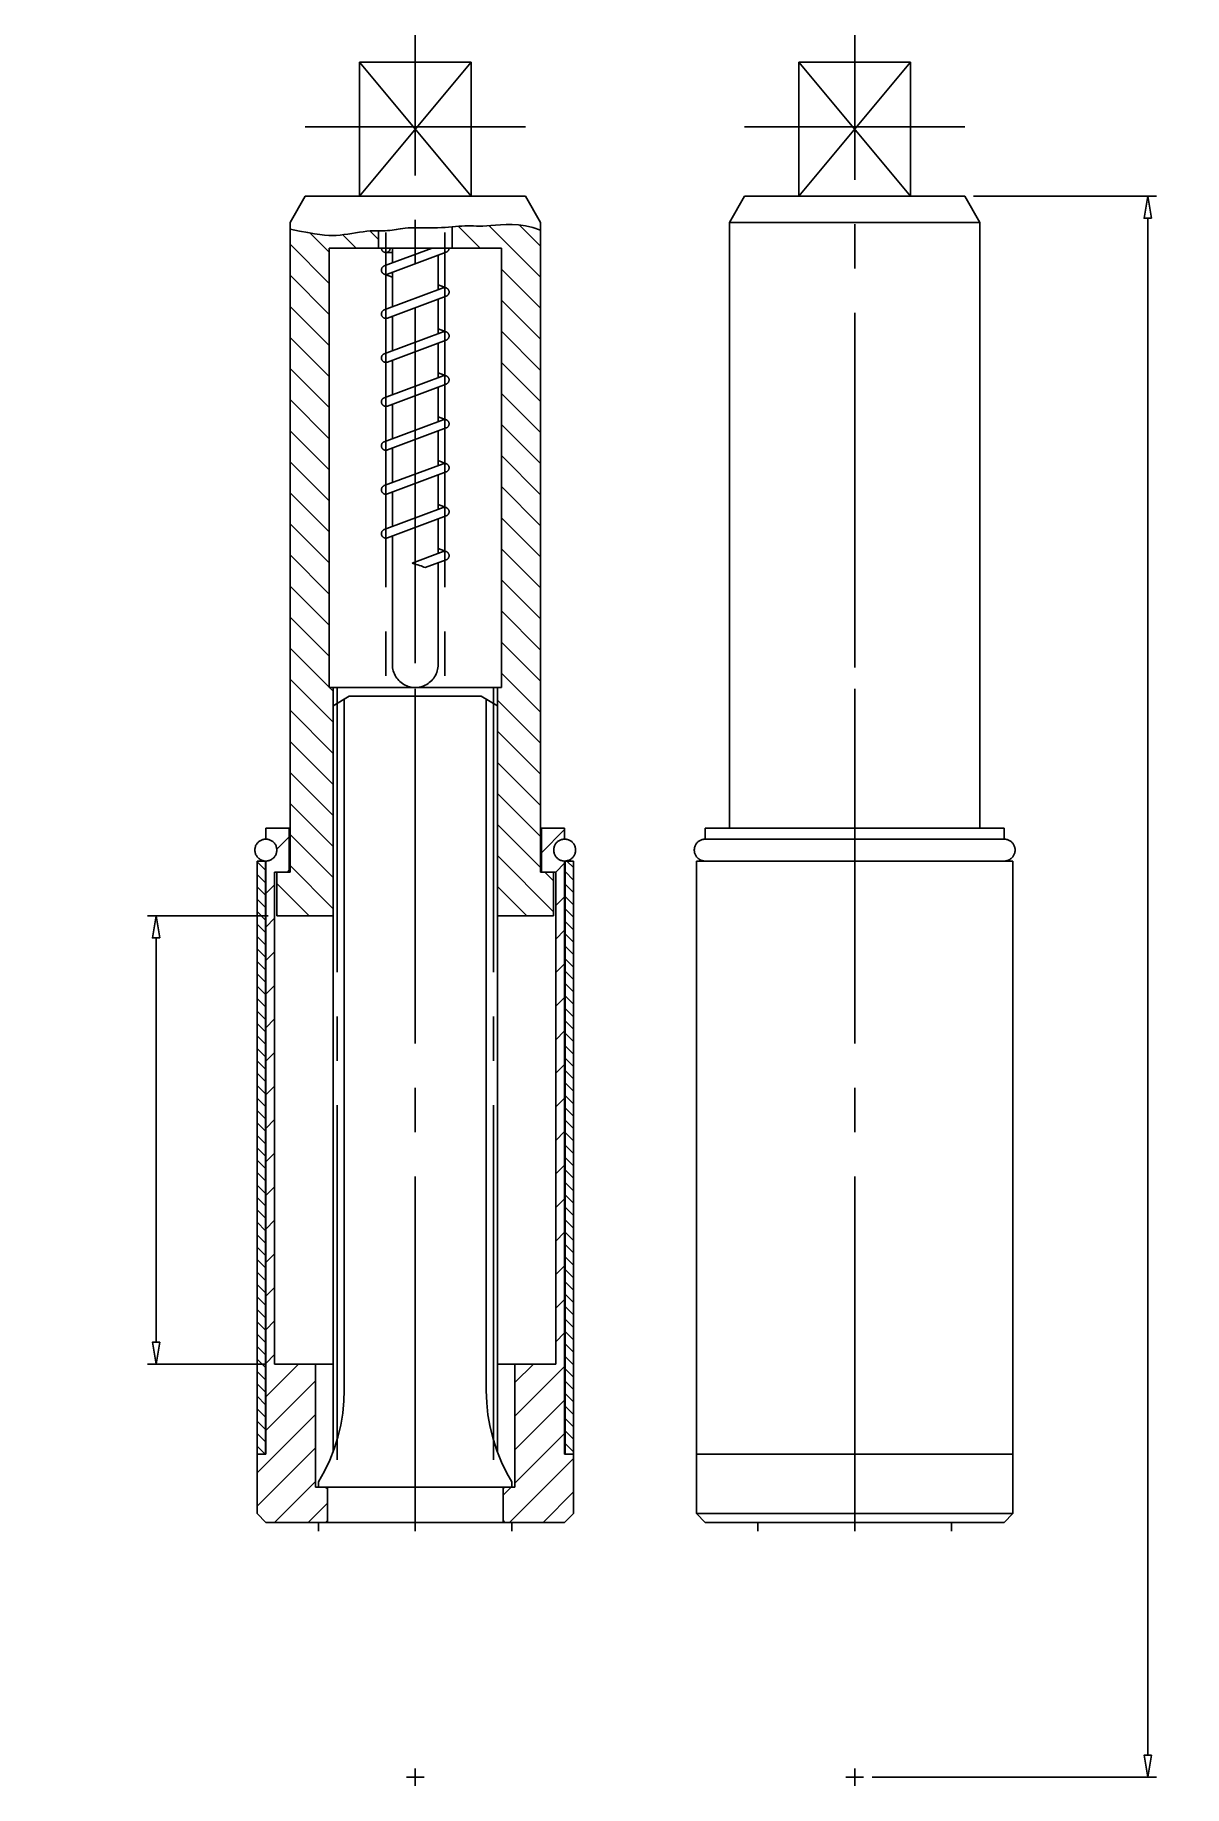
# Model space of a CAD drawing. Extents: x 18.9 to 51.3, y 0.1 to 49.5.
import ezdxf

# ---------------------------------------------------------------- set-up
doc = ezdxf.new("R2010")
doc.units = 0
doc.linetypes.add('1', pattern=[13.75, 10, -1.25, 1.25, -1.25])
doc.linetypes.add('2', pattern=[6.25, 5, -1.25])
doc.layers.get('0').update_dxf_attribs({"linetype": 'CONTINUOUS'})

msp = doc.modelspace()

# ---------------------------------------------------------------- linework, layer by layer
at = {"color": 4, "linetype": '1'}
for points in [[(29.61, 31.785), (29.61, 49.491)], [(41.997, 31.662), (41.997, 49.491)], [(26.505, 46.902), (32.714, 46.902)], [(38.892, 46.902), (45.101, 46.902)], [(28.78, 43.925), (28.78, 31.097)], [(30.439, 43.925), (30.439, 31.097)], [(27.407, 9.322), (27.407, 31.1)], [(29.61, 7.313), (29.61, 31.342)], [(31.812, 9.322), (31.812, 31.1)], [(41.997, 7.313), (41.997, 31.342)], [(29.61, 0.129), (29.61, 0.624)], [(41.997, 0.129), (41.997, 0.624)], [(29.857, 0.377), (29.362, 0.377)], [(42.244, 0.377), (41.749, 0.377)]]:
    msp.add_lwpolyline(points, dxfattribs=at)
at = {"color": 6, "linetype": '2'}
for points in [[(28.036, 48.723), (31.183, 48.723)], [(28.036, 44.945), (28.036, 48.723)], [(31.183, 44.945), (31.183, 48.723)], [(40.423, 48.723), (43.57, 48.723)], [(40.423, 44.945), (40.423, 48.723)], [(43.57, 44.945), (43.57, 48.723)]]:
    msp.add_lwpolyline(points, dxfattribs=at)
at = {"color": 3}
for points in [[(28.036, 48.723), (31.183, 44.945)], [(31.183, 48.723), (28.036, 44.945)], [(40.423, 48.723), (43.57, 44.945)], [(43.57, 48.723), (40.423, 44.945)], [(45.349, 44.945), (50.507, 44.945)], [(50.363, 44.326), (50.156, 44.326), (50.26, 44.945), (50.26, 44.945), (50.363, 44.326)], [(33.14, 43.986), (32.922, 44.06), (32.716, 44.109), (32.522, 44.137), (32.34, 44.149), (32.171, 44.149), (32.014, 44.14), (31.87, 44.128), (31.74, 44.117), (31.624, 44.109), (31.518, 44.105), (31.422, 44.104), (31.334, 44.105), (31.25, 44.107), (31.17, 44.108), (31.09, 44.109), (31.008, 44.108), (30.924, 44.104), (30.836, 44.098), (30.744, 44.09), (30.649, 44.082), (30.551, 44.074), (30.449, 44.066), (30.345, 44.06), (30.238, 44.055), (30.128, 44.053), (30.016, 44.054), (29.905, 44.055), (29.796, 44.056), (29.69, 44.058), (29.588, 44.059), (29.493, 44.057), (29.406, 44.054), (29.328, 44.047), (29.257, 44.038), (29.192, 44.028), (29.131, 44.017), (29.073, 44.005), (29.015, 43.995), (28.956, 43.986), (28.895, 43.98), (28.83, 43.976), (28.76, 43.974), (28.685, 43.974), (28.606, 43.974), (28.523, 43.974), (28.434, 43.972), (28.342, 43.967), (28.244, 43.959), (28.142, 43.947), (28.036, 43.932), (27.928, 43.914), (27.818, 43.896), (27.707, 43.879), (27.597, 43.863), (27.489, 43.85), (27.383, 43.841), (27.28, 43.838), (27.173, 43.84), (27.056, 43.849), (26.923, 43.866), (26.765, 43.89), (26.577, 43.923), (26.35, 43.965), (26.079, 44.017)], [(50.26, 44.326), (50.26, 0.996)], [(29.58, 34.584), (29.527, 34.605)], [(29.632, 34.567), (29.58, 34.584)], [(29.682, 34.551), (29.632, 34.567)], [(29.729, 34.536), (29.682, 34.551)], [(29.774, 34.522), (29.729, 34.536)], [(29.817, 34.508), (29.774, 34.522)], [(29.856, 34.493), (29.817, 34.508)], [(29.892, 34.476), (29.856, 34.493)], [(25.46, 24.655), (22.058, 24.655)], [(22.409, 24.036), (22.202, 24.036), (22.306, 24.655), (22.306, 24.655), (22.409, 24.036)], [(22.306, 24.036), (22.306, 12.64)], [(22.409, 12.64), (22.202, 12.64), (22.306, 12.021), (22.306, 12.021), (22.409, 12.64)], [(25.398, 12.021), (22.058, 12.021)], [(50.363, 0.996), (50.156, 0.996), (50.26, 0.377), (50.26, 0.377), (50.363, 0.996)], [(42.492, 0.377), (50.507, 0.377)]]:
    msp.add_lwpolyline(points, dxfattribs=at)
at = {"color": 7}
for points in [[(26.079, 44.202), (26.505, 44.945)], [(26.505, 44.945), (32.714, 44.945)], [(33.14, 44.202), (32.714, 44.945)], [(38.466, 44.202), (38.892, 44.945)], [(38.892, 44.945), (45.101, 44.945)], [(45.527, 44.202), (45.101, 44.945)], [(26.079, 25.894), (26.079, 44.202)], [(28.569, 43.484), (28.569, 43.974)], [(30.65, 43.484), (30.65, 44.082)], [(33.14, 25.894), (33.14, 44.202)], [(38.466, 27.133), (38.466, 44.202)], [(45.527, 44.202), (38.466, 44.202)], [(45.527, 27.133), (45.527, 44.202)], [(27.182, 31.097), (27.182, 43.484)], [(27.182, 43.484), (32.037, 43.484)], [(28.903, 43.484), (28.903, 43.475), (28.902, 43.466), (28.901, 43.458), (28.899, 43.45), (28.896, 43.441), (28.893, 43.433), (28.889, 43.425), (28.885, 43.418), (28.88, 43.411), (28.874, 43.404), (28.869, 43.398), (28.862, 43.392), (28.856, 43.386), (28.849, 43.381), (28.842, 43.376), (28.834, 43.372), (28.826, 43.369), (28.818, 43.366), (28.81, 43.363), (28.801, 43.362), (28.793, 43.36), (28.784, 43.36), (28.775, 43.36), (28.767, 43.36), (28.758, 43.362), (28.75, 43.363), (28.741, 43.366), (28.733, 43.369), (28.725, 43.372), (28.718, 43.376), (28.71, 43.381), (28.703, 43.386), (28.697, 43.392), (28.69, 43.398), (28.685, 43.404), (28.679, 43.411), (28.675, 43.418), (28.67, 43.425), (28.666, 43.433), (28.663, 43.441), (28.661, 43.45), (28.658, 43.458), (28.657, 43.466), (28.656, 43.484)], [(30.085, 43.484), (28.736, 42.98)], [(28.965, 43.484), (28.965, 43.066)], [(30.483, 43.368), (30.491, 43.371), (30.498, 43.375), (30.506, 43.379), (30.513, 43.384), (30.52, 43.389), (30.526, 43.395), (30.532, 43.402), (30.538, 43.408), (30.543, 43.415), (30.547, 43.423), (30.551, 43.43), (30.555, 43.438), (30.558, 43.446), (30.56, 43.455), (30.562, 43.463), (30.563, 43.472), (30.563, 43.48), (30.563, 43.484)], [(32.037, 31.097), (32.037, 43.484)], [(28.823, 42.748), (28.815, 42.746), (28.806, 42.743), (28.798, 42.742), (28.789, 42.741), (28.781, 42.74), (28.772, 42.741), (28.763, 42.741), (28.755, 42.743), (28.746, 42.745), (28.738, 42.748), (28.73, 42.751), (28.722, 42.754), (28.715, 42.759), (28.708, 42.764), (28.701, 42.769), (28.694, 42.775), (28.688, 42.781), (28.683, 42.787), (28.677, 42.794), (28.673, 42.802), (28.669, 42.809), (28.665, 42.817), (28.662, 42.825), (28.66, 42.833), (28.658, 42.842), (28.657, 42.85), (28.656, 42.859), (28.656, 42.868), (28.656, 42.876), (28.657, 42.885), (28.659, 42.893), (28.661, 42.902), (28.664, 42.91), (28.668, 42.918), (28.672, 42.925), (28.676, 42.933), (28.681, 42.94), (28.687, 42.946), (28.693, 42.953), (28.699, 42.959), (28.706, 42.964), (28.713, 42.969), (28.721, 42.973), (28.736, 42.98)], [(28.78, 43.36), (28.965, 43.36)], [(30.483, 43.368), (28.823, 42.748)], [(30.254, 43.282), (30.254, 42.308)], [(28.965, 42.663), (28.736, 42.748)], [(28.965, 42.801), (28.965, 41.827)], [(30.396, 42.361), (28.736, 41.742)], [(30.483, 42.129), (28.823, 41.51)], [(30.483, 42.361), (30.254, 42.446)], [(30.254, 42.043), (30.254, 41.069)], [(30.483, 42.129), (30.491, 42.132), (30.498, 42.136), (30.506, 42.14), (30.513, 42.145), (30.52, 42.151), (30.526, 42.157), (30.532, 42.163), (30.538, 42.169), (30.543, 42.177), (30.547, 42.184), (30.551, 42.192), (30.555, 42.199), (30.558, 42.208), (30.56, 42.216), (30.562, 42.224), (30.563, 42.233), (30.563, 42.242), (30.563, 42.25), (30.563, 42.259), (30.561, 42.267), (30.559, 42.276), (30.557, 42.284), (30.554, 42.292), (30.55, 42.3), (30.546, 42.308), (30.542, 42.315), (30.536, 42.322), (30.531, 42.329), (30.525, 42.335), (30.518, 42.34), (30.511, 42.346), (30.504, 42.351), (30.497, 42.355), (30.489, 42.359), (30.481, 42.362), (30.473, 42.364), (30.464, 42.366), (30.456, 42.368), (30.447, 42.369), (30.438, 42.369), (30.43, 42.368), (30.421, 42.367), (30.413, 42.366), (30.396, 42.361)], [(28.823, 41.51), (28.815, 41.507), (28.806, 41.505), (28.798, 41.503), (28.789, 41.502), (28.781, 41.502), (28.772, 41.502), (28.763, 41.503), (28.755, 41.504), (28.746, 41.506), (28.738, 41.509), (28.73, 41.512), (28.722, 41.516), (28.715, 41.52), (28.708, 41.525), (28.701, 41.53), (28.694, 41.536), (28.688, 41.542), (28.683, 41.549), (28.677, 41.556), (28.673, 41.563), (28.669, 41.57), (28.665, 41.578), (28.662, 41.586), (28.66, 41.595), (28.658, 41.603), (28.657, 41.612), (28.656, 41.62), (28.656, 41.629), (28.656, 41.638), (28.657, 41.646), (28.659, 41.655), (28.661, 41.663), (28.664, 41.671), (28.668, 41.679), (28.672, 41.687), (28.676, 41.694), (28.681, 41.701), (28.687, 41.708), (28.693, 41.714), (28.699, 41.72), (28.706, 41.725), (28.713, 41.73), (28.721, 41.734), (28.736, 41.742)], [(28.965, 41.563), (28.965, 40.588)], [(30.396, 41.122), (28.736, 40.503)], [(30.483, 41.122), (30.254, 41.208)], [(30.483, 40.89), (30.491, 40.893), (30.498, 40.897), (30.506, 40.902), (30.513, 40.907), (30.52, 40.912), (30.526, 40.918), (30.532, 40.924), (30.538, 40.931), (30.543, 40.938), (30.547, 40.945), (30.551, 40.953), (30.555, 40.961), (30.558, 40.969), (30.56, 40.977), (30.562, 40.986), (30.563, 40.994), (30.563, 41.003), (30.563, 41.012), (30.563, 41.02), (30.561, 41.029), (30.559, 41.037), (30.557, 41.045), (30.554, 41.054), (30.55, 41.061), (30.546, 41.069), (30.542, 41.076), (30.536, 41.083), (30.531, 41.09), (30.525, 41.096), (30.518, 41.102), (30.511, 41.107), (30.504, 41.112), (30.497, 41.116), (30.489, 41.12), (30.481, 41.123), (30.473, 41.126), (30.464, 41.128), (30.456, 41.129), (30.447, 41.13), (30.438, 41.13), (30.43, 41.13), (30.421, 41.129), (30.413, 41.127), (30.396, 41.122)], [(28.823, 40.271), (28.815, 40.268), (28.806, 40.266), (28.798, 40.264), (28.789, 40.263), (28.781, 40.263), (28.772, 40.263), (28.763, 40.264), (28.755, 40.266), (28.746, 40.268), (28.738, 40.27), (28.73, 40.273), (28.722, 40.277), (28.715, 40.281), (28.708, 40.286), (28.701, 40.291), (28.694, 40.297), (28.688, 40.303), (28.683, 40.31), (28.677, 40.317), (28.673, 40.324), (28.669, 40.332), (28.665, 40.34), (28.662, 40.348), (28.66, 40.356), (28.658, 40.364), (28.657, 40.373), (28.656, 40.382), (28.656, 40.39), (28.656, 40.399), (28.657, 40.407), (28.659, 40.416), (28.661, 40.424), (28.664, 40.432), (28.668, 40.44), (28.672, 40.448), (28.676, 40.455), (28.681, 40.462), (28.687, 40.469), (28.693, 40.475), (28.699, 40.481), (28.706, 40.487), (28.713, 40.491), (28.721, 40.496), (28.736, 40.503)], [(30.483, 40.89), (28.823, 40.271)], [(30.254, 40.805), (30.254, 39.83)], [(28.965, 40.324), (28.965, 39.35)], [(30.396, 39.884), (28.736, 39.264)], [(30.483, 39.651), (28.823, 39.032)], [(30.483, 39.884), (30.254, 39.969)], [(30.254, 39.566), (30.254, 38.592)], [(30.483, 39.651), (30.491, 39.655), (30.498, 39.659), (30.506, 39.663), (30.513, 39.668), (30.52, 39.673), (30.526, 39.679), (30.532, 39.685), (30.538, 39.692), (30.543, 39.699), (30.547, 39.706), (30.551, 39.714), (30.555, 39.722), (30.558, 39.73), (30.56, 39.739), (30.562, 39.747), (30.563, 39.756), (30.563, 39.764), (30.563, 39.773), (30.563, 39.781), (30.561, 39.79), (30.559, 39.798), (30.557, 39.807), (30.554, 39.815), (30.55, 39.823), (30.546, 39.83), (30.542, 39.838), (30.536, 39.845), (30.531, 39.851), (30.525, 39.857), (30.518, 39.863), (30.511, 39.868), (30.504, 39.873), (30.497, 39.877), (30.489, 39.881), (30.481, 39.884), (30.473, 39.887), (30.464, 39.889), (30.456, 39.89), (30.447, 39.891), (30.438, 39.891), (30.43, 39.891), (30.421, 39.89), (30.413, 39.888), (30.396, 39.884)], [(28.823, 39.032), (28.815, 39.029), (28.806, 39.027), (28.798, 39.026), (28.789, 39.025), (28.781, 39.024), (28.772, 39.025), (28.763, 39.025), (28.755, 39.027), (28.746, 39.029), (28.738, 39.031), (28.73, 39.035), (28.722, 39.038), (28.715, 39.043), (28.708, 39.047), (28.701, 39.053), (28.694, 39.058), (28.688, 39.065), (28.683, 39.071), (28.677, 39.078), (28.673, 39.085), (28.669, 39.093), (28.665, 39.101), (28.662, 39.109), (28.66, 39.117), (28.658, 39.126), (28.657, 39.134), (28.656, 39.143), (28.656, 39.152), (28.656, 39.16), (28.657, 39.169), (28.659, 39.177), (28.661, 39.186), (28.664, 39.194), (28.668, 39.202), (28.672, 39.209), (28.676, 39.217), (28.681, 39.224), (28.687, 39.23), (28.693, 39.237), (28.699, 39.242), (28.706, 39.248), (28.713, 39.253), (28.721, 39.257), (28.736, 39.264)], [(28.965, 39.085), (28.965, 38.111)], [(30.396, 38.645), (28.736, 38.026)], [(30.483, 38.645), (30.254, 38.73)], [(30.483, 38.413), (30.491, 38.416), (30.498, 38.42), (30.506, 38.424), (30.513, 38.429), (30.52, 38.435), (30.526, 38.44), (30.532, 38.447), (30.538, 38.453), (30.543, 38.46), (30.547, 38.468), (30.551, 38.475), (30.555, 38.483), (30.558, 38.492), (30.56, 38.5), (30.562, 38.508), (30.563, 38.517), (30.563, 38.526), (30.563, 38.534), (30.563, 38.543), (30.561, 38.551), (30.559, 38.56), (30.557, 38.568), (30.554, 38.576), (30.55, 38.584), (30.546, 38.592), (30.542, 38.599), (30.536, 38.606), (30.531, 38.612), (30.525, 38.619), (30.518, 38.624), (30.511, 38.63), (30.504, 38.634), (30.497, 38.639), (30.489, 38.642), (30.481, 38.646), (30.473, 38.648), (30.464, 38.65), (30.456, 38.652), (30.447, 38.652), (30.438, 38.653), (30.43, 38.652), (30.421, 38.651), (30.413, 38.65), (30.396, 38.645)], [(28.823, 37.793), (28.815, 37.791), (28.806, 37.789), (28.798, 37.787), (28.789, 37.786), (28.781, 37.786), (28.772, 37.786), (28.763, 37.787), (28.755, 37.788), (28.746, 37.79), (28.738, 37.793), (28.73, 37.796), (28.722, 37.8), (28.715, 37.804), (28.708, 37.809), (28.701, 37.814), (28.694, 37.82), (28.688, 37.826), (28.683, 37.832), (28.677, 37.839), (28.673, 37.847), (28.669, 37.854), (28.665, 37.862), (28.662, 37.87), (28.66, 37.879), (28.658, 37.887), (28.657, 37.896), (28.656, 37.904), (28.656, 37.913), (28.656, 37.921), (28.657, 37.93), (28.659, 37.938), (28.661, 37.947), (28.664, 37.955), (28.668, 37.963), (28.672, 37.971), (28.676, 37.978), (28.681, 37.985), (28.687, 37.992), (28.693, 37.998), (28.699, 38.004), (28.706, 38.009), (28.713, 38.014), (28.721, 38.018), (28.736, 38.026)], [(30.483, 38.413), (28.823, 37.793)], [(30.254, 38.327), (30.254, 37.353)], [(28.965, 37.847), (28.965, 36.872)], [(30.396, 37.406), (28.736, 36.787)], [(30.483, 37.174), (28.823, 36.555)], [(30.483, 37.406), (30.254, 37.492)], [(30.254, 37.089), (30.254, 36.114)], [(30.483, 37.174), (30.491, 37.177), (30.498, 37.181), (30.506, 37.186), (30.513, 37.191), (30.52, 37.196), (30.526, 37.202), (30.532, 37.208), (30.538, 37.215), (30.543, 37.222), (30.547, 37.229), (30.551, 37.237), (30.555, 37.245), (30.558, 37.253), (30.56, 37.261), (30.562, 37.27), (30.563, 37.278), (30.563, 37.287), (30.563, 37.295), (30.563, 37.304), (30.561, 37.313), (30.559, 37.321), (30.557, 37.329), (30.554, 37.337), (30.55, 37.345), (30.546, 37.353), (30.542, 37.36), (30.536, 37.367), (30.531, 37.374), (30.525, 37.38), (30.518, 37.386), (30.511, 37.391), (30.504, 37.396), (30.497, 37.4), (30.489, 37.404), (30.481, 37.407), (30.473, 37.409), (30.464, 37.411), (30.456, 37.413), (30.447, 37.414), (30.438, 37.414), (30.43, 37.414), (30.421, 37.413), (30.413, 37.411), (30.396, 37.406)], [(28.823, 36.555), (28.815, 36.552), (28.806, 36.55), (28.798, 36.548), (28.789, 36.547), (28.781, 36.547), (28.772, 36.547), (28.763, 36.548), (28.755, 36.549), (28.746, 36.551), (28.738, 36.554), (28.73, 36.557), (28.722, 36.561), (28.715, 36.565), (28.708, 36.57), (28.701, 36.575), (28.694, 36.581), (28.688, 36.587), (28.683, 36.594), (28.677, 36.601), (28.673, 36.608), (28.669, 36.616), (28.665, 36.623), (28.662, 36.632), (28.66, 36.64), (28.658, 36.648), (28.657, 36.657), (28.656, 36.665), (28.656, 36.674), (28.656, 36.683), (28.657, 36.691), (28.659, 36.7), (28.661, 36.708), (28.664, 36.716), (28.668, 36.724), (28.672, 36.732), (28.676, 36.739), (28.681, 36.746), (28.687, 36.753), (28.693, 36.759), (28.699, 36.765), (28.706, 36.77), (28.713, 36.775), (28.721, 36.78), (28.736, 36.787)], [(28.965, 36.608), (28.965, 35.634)], [(30.396, 36.167), (28.736, 35.548)], [(30.483, 36.167), (30.254, 36.253)], [(30.483, 35.935), (30.491, 35.939), (30.498, 35.943), (30.506, 35.947), (30.513, 35.952), (30.52, 35.957), (30.526, 35.963), (30.532, 35.969), (30.538, 35.976), (30.543, 35.983), (30.547, 35.99), (30.551, 35.998), (30.555, 36.006), (30.558, 36.014), (30.56, 36.022), (30.562, 36.031), (30.563, 36.039), (30.563, 36.048), (30.563, 36.057), (30.563, 36.065), (30.561, 36.074), (30.559, 36.082), (30.557, 36.091), (30.554, 36.099), (30.55, 36.107), (30.546, 36.114), (30.542, 36.122), (30.536, 36.128), (30.531, 36.135), (30.525, 36.141), (30.518, 36.147), (30.511, 36.152), (30.504, 36.157), (30.497, 36.161), (30.489, 36.165), (30.481, 36.168), (30.473, 36.171), (30.464, 36.173), (30.456, 36.174), (30.447, 36.175), (30.438, 36.175), (30.43, 36.175), (30.421, 36.174), (30.413, 36.172), (30.396, 36.167)], [(28.823, 35.316), (28.815, 35.313), (28.806, 35.311), (28.798, 35.31), (28.789, 35.309), (28.781, 35.308), (28.772, 35.308), (28.763, 35.309), (28.755, 35.311), (28.746, 35.313), (28.738, 35.315), (28.73, 35.319), (28.722, 35.322), (28.715, 35.327), (28.708, 35.331), (28.701, 35.337), (28.694, 35.342), (28.688, 35.348), (28.683, 35.355), (28.677, 35.362), (28.673, 35.369), (28.669, 35.377), (28.665, 35.385), (28.662, 35.393), (28.66, 35.401), (28.658, 35.41), (28.657, 35.418), (28.656, 35.427), (28.656, 35.435), (28.656, 35.444), (28.657, 35.453), (28.659, 35.461), (28.661, 35.469), (28.664, 35.478), (28.668, 35.485), (28.672, 35.493), (28.676, 35.501), (28.681, 35.508), (28.687, 35.514), (28.693, 35.52), (28.699, 35.526), (28.706, 35.532), (28.713, 35.537), (28.721, 35.541), (28.736, 35.548)], [(30.483, 35.935), (28.823, 35.316)], [(30.254, 35.85), (30.254, 34.876)], [(28.965, 35.369), (28.965, 31.741)], [(30.396, 34.929), (29.527, 34.605)], [(30.483, 34.697), (29.892, 34.476)], [(30.483, 34.929), (30.254, 35.014)], [(30.254, 34.611), (30.254, 31.741)], [(30.483, 34.697), (30.491, 34.7), (30.498, 34.704), (30.506, 34.708), (30.513, 34.713), (30.52, 34.718), (30.526, 34.724), (30.532, 34.731), (30.538, 34.737), (30.543, 34.744), (30.547, 34.752), (30.551, 34.759), (30.555, 34.767), (30.558, 34.775), (30.56, 34.784), (30.562, 34.792), (30.563, 34.801), (30.563, 34.809), (30.563, 34.818), (30.563, 34.827), (30.561, 34.835), (30.559, 34.844), (30.557, 34.852), (30.554, 34.86), (30.55, 34.868), (30.546, 34.876), (30.542, 34.883), (30.536, 34.89), (30.531, 34.896), (30.525, 34.903), (30.518, 34.908), (30.511, 34.914), (30.504, 34.918), (30.497, 34.923), (30.489, 34.926), (30.481, 34.929), (30.473, 34.932), (30.464, 34.934), (30.456, 34.936), (30.447, 34.936), (30.438, 34.937), (30.43, 34.936), (30.421, 34.935), (30.413, 34.934), (30.396, 34.929)], [(30.254, 31.741), (30.252, 31.696), (30.247, 31.651), (30.24, 31.607), (30.229, 31.563), (30.215, 31.52), (30.198, 31.479), (30.178, 31.438), (30.156, 31.399), (30.131, 31.362), (30.103, 31.327), (30.073, 31.293), (30.041, 31.262), (30.006, 31.233), (29.97, 31.207), (29.932, 31.183), (29.892, 31.162), (29.851, 31.144), (29.809, 31.128), (29.765, 31.116), (29.721, 31.106), (29.677, 31.1), (29.632, 31.097), (29.587, 31.097), (29.542, 31.1), (29.498, 31.106), (29.454, 31.116), (29.41, 31.128), (29.368, 31.144), (29.327, 31.162), (29.287, 31.183), (29.249, 31.207), (29.213, 31.233), (29.179, 31.262), (29.146, 31.293), (29.116, 31.327), (29.088, 31.362), (29.063, 31.399), (29.041, 31.438), (29.021, 31.479), (29.004, 31.52), (28.99, 31.563), (28.979, 31.607), (28.972, 31.651), (28.965, 31.741)], [(32.037, 31.097), (27.182, 31.097)], [(27.293, 30.584), (27.293, 31.097)], [(27.751, 30.849), (27.293, 30.584)], [(27.608, 11.277), (27.608, 30.766)], [(31.468, 30.849), (27.751, 30.849)], [(31.468, 30.849), (31.926, 30.584)], [(31.611, 11.277), (31.611, 30.766)], [(31.926, 30.584), (31.926, 31.097)], [(27.293, 9.54), (27.293, 30.584)], [(31.926, 9.54), (31.926, 30.584)], [(25.398, 26.204), (25.42, 26.204), (25.441, 26.207), (25.462, 26.21), (25.483, 26.216), (25.504, 26.222), (25.524, 26.231), (25.543, 26.24), (25.562, 26.251), (25.58, 26.263), (25.597, 26.276), (25.613, 26.291), (25.628, 26.306), (25.642, 26.323), (25.655, 26.34), (25.666, 26.359), (25.676, 26.378), (25.685, 26.397), (25.692, 26.418), (25.698, 26.438), (25.703, 26.46), (25.706, 26.481), (25.707, 26.503), (25.707, 26.524), (25.706, 26.546), (25.703, 26.567), (25.698, 26.588), (25.692, 26.609), (25.685, 26.629), (25.676, 26.649), (25.666, 26.668), (25.655, 26.687), (25.642, 26.704), (25.628, 26.721), (25.613, 26.736), (25.597, 26.751), (25.58, 26.764), (25.562, 26.776), (25.543, 26.787), (25.524, 26.796), (25.504, 26.804), (25.483, 26.811), (25.462, 26.816), (25.441, 26.82), (25.42, 26.822), (25.398, 26.823), (25.376, 26.822), (25.355, 26.82), (25.334, 26.816), (25.313, 26.811), (25.292, 26.804), (25.272, 26.796), (25.253, 26.787), (25.234, 26.776), (25.216, 26.764), (25.199, 26.751), (25.183, 26.736), (25.168, 26.721), (25.154, 26.704), (25.141, 26.687), (25.13, 26.668), (25.12, 26.649), (25.111, 26.629), (25.103, 26.609), (25.097, 26.588), (25.093, 26.567), (25.09, 26.546), (25.088, 26.524), (25.088, 26.503), (25.09, 26.481), (25.093, 26.46), (25.097, 26.438), (25.103, 26.418), (25.111, 26.397), (25.12, 26.378), (25.13, 26.359), (25.141, 26.34), (25.154, 26.323), (25.168, 26.306), (25.183, 26.291), (25.199, 26.276), (25.216, 26.263), (25.234, 26.251), (25.253, 26.24), (25.272, 26.231), (25.292, 26.222), (25.313, 26.216), (25.334, 26.21), (25.355, 26.207), (25.398, 26.204)], [(25.398, 26.823), (25.398, 27.133)], [(26.079, 27.133), (25.398, 27.133)], [(26.054, 25.894), (26.054, 27.133)], [(33.14, 27.133), (33.821, 27.133)], [(33.165, 25.894), (33.165, 27.133)], [(33.821, 26.204), (33.843, 26.204), (33.864, 26.207), (33.886, 26.21), (33.906, 26.216), (33.927, 26.222), (33.947, 26.231), (33.967, 26.24), (33.985, 26.251), (34.003, 26.263), (34.02, 26.276), (34.036, 26.291), (34.051, 26.306), (34.065, 26.323), (34.078, 26.34), (34.089, 26.359), (34.099, 26.378), (34.108, 26.397), (34.116, 26.418), (34.122, 26.438), (34.126, 26.46), (34.129, 26.481), (34.131, 26.503), (34.131, 26.524), (34.129, 26.546), (34.126, 26.567), (34.122, 26.588), (34.116, 26.609), (34.108, 26.629), (34.099, 26.649), (34.089, 26.668), (34.078, 26.687), (34.065, 26.704), (34.051, 26.721), (34.036, 26.736), (34.02, 26.751), (34.003, 26.764), (33.985, 26.776), (33.967, 26.787), (33.947, 26.796), (33.927, 26.804), (33.906, 26.811), (33.886, 26.816), (33.864, 26.82), (33.843, 26.822), (33.821, 26.823), (33.8, 26.822), (33.778, 26.82), (33.757, 26.816), (33.736, 26.811), (33.715, 26.804), (33.695, 26.796), (33.676, 26.787), (33.657, 26.776), (33.639, 26.764), (33.622, 26.751), (33.606, 26.736), (33.591, 26.721), (33.577, 26.704), (33.564, 26.687), (33.553, 26.668), (33.543, 26.649), (33.534, 26.629), (33.527, 26.609), (33.521, 26.588), (33.516, 26.567), (33.513, 26.546), (33.512, 26.524), (33.512, 26.503), (33.513, 26.481), (33.516, 26.46), (33.521, 26.438), (33.527, 26.418), (33.534, 26.397), (33.543, 26.378), (33.553, 26.359), (33.564, 26.34), (33.577, 26.323), (33.591, 26.306), (33.606, 26.291), (33.622, 26.276), (33.639, 26.263), (33.657, 26.251), (33.676, 26.24), (33.695, 26.231), (33.715, 26.222), (33.736, 26.216), (33.757, 26.21), (33.778, 26.207), (33.821, 26.204)], [(33.821, 26.823), (33.821, 27.133)], [(37.785, 26.823), (37.763, 26.822), (37.742, 26.82), (37.721, 26.816), (37.7, 26.811), (37.679, 26.804), (37.659, 26.796), (37.64, 26.787), (37.621, 26.776), (37.603, 26.764), (37.586, 26.751), (37.57, 26.736), (37.555, 26.721), (37.541, 26.704), (37.528, 26.687), (37.517, 26.668), (37.507, 26.649), (37.498, 26.629), (37.49, 26.609), (37.484, 26.588), (37.48, 26.567), (37.477, 26.546), (37.475, 26.524), (37.475, 26.503), (37.477, 26.481), (37.48, 26.46), (37.484, 26.438), (37.49, 26.418), (37.498, 26.397), (37.507, 26.378), (37.517, 26.359), (37.528, 26.34), (37.541, 26.323), (37.555, 26.306), (37.57, 26.291), (37.586, 26.276), (37.603, 26.263), (37.621, 26.251), (37.64, 26.24), (37.659, 26.231), (37.679, 26.222), (37.7, 26.216), (37.721, 26.21), (37.742, 26.207), (37.785, 26.204)], [(37.785, 27.133), (46.208, 27.133)], [(37.785, 26.823), (37.785, 27.133)], [(46.208, 26.823), (37.785, 26.823)], [(46.208, 26.823), (46.208, 27.133)], [(46.208, 26.823), (46.23, 26.822), (46.251, 26.82), (46.273, 26.816), (46.294, 26.811), (46.314, 26.804), (46.334, 26.796), (46.354, 26.787), (46.372, 26.776), (46.39, 26.764), (46.407, 26.751), (46.423, 26.736), (46.438, 26.721), (46.452, 26.704), (46.465, 26.687), (46.476, 26.668), (46.486, 26.649), (46.495, 26.629), (46.503, 26.609), (46.509, 26.588), (46.513, 26.567), (46.516, 26.546), (46.518, 26.524), (46.518, 26.503), (46.516, 26.481), (46.513, 26.46), (46.509, 26.438), (46.503, 26.418), (46.495, 26.397), (46.486, 26.378), (46.476, 26.359), (46.465, 26.34), (46.452, 26.323), (46.438, 26.306), (46.423, 26.291), (46.407, 26.276), (46.39, 26.263), (46.372, 26.251), (46.354, 26.24), (46.334, 26.231), (46.314, 26.222), (46.294, 26.216), (46.273, 26.21), (46.251, 26.207), (46.208, 26.204)], [(25.15, 7.809), (25.15, 26.204)], [(25.398, 26.204), (25.15, 26.204)], [(25.386, 9.481), (25.386, 26.204)], [(25.398, 9.481), (25.398, 26.204)], [(33.821, 9.481), (33.821, 26.204)], [(33.821, 26.204), (34.069, 26.204)], [(33.834, 9.481), (33.834, 26.204)], [(34.069, 7.809), (34.069, 26.204)], [(37.537, 7.809), (37.537, 26.204)], [(37.537, 26.204), (46.456, 26.204)], [(46.456, 7.809), (46.456, 26.204)], [(25.646, 12.021), (25.646, 25.894)], [(26.079, 25.894), (25.646, 25.894)], [(25.708, 24.655), (25.708, 25.894)], [(26.079, 25.894), (25.708, 25.894)], [(33.14, 25.894), (33.573, 25.894)], [(33.14, 25.894), (33.511, 25.894)], [(33.511, 24.655), (33.511, 25.894)], [(33.573, 12.021), (33.573, 25.894)], [(27.293, 24.655), (25.708, 24.655)], [(31.926, 24.655), (33.511, 24.655)], [(25.646, 12.021), (27.293, 12.021)], [(26.798, 8.552), (26.798, 12.021)], [(31.926, 12.021), (33.573, 12.021)], [(32.421, 8.552), (32.421, 12.021)], [(26.884, 8.699), (27.054, 9.001), (27.202, 9.313), (27.328, 9.636), (27.431, 9.966), (27.511, 10.302), (27.567, 10.643), (27.599, 10.988), (27.608, 11.277)], [(31.611, 11.277), (31.623, 10.932), (31.659, 10.588), (31.72, 10.247), (31.803, 9.912), (31.91, 9.583), (32.04, 9.262), (32.191, 8.951), (32.335, 8.699)], [(25.15, 9.481), (25.398, 9.481)], [(33.821, 9.481), (34.069, 9.481)], [(37.537, 9.481), (46.456, 9.481)], [(27.083, 8.552), (26.798, 8.552)], [(26.884, 8.552), (26.884, 8.699)], [(32.335, 8.552), (26.884, 8.552)], [(27.083, 8.552), (27.132, 8.503)], [(27.132, 7.561), (27.132, 8.552)], [(32.087, 7.561), (32.087, 8.552)], [(32.136, 8.552), (32.087, 8.503)], [(32.136, 8.552), (32.421, 8.552)], [(32.335, 8.552), (32.335, 8.699)], [(25.398, 7.561), (25.15, 7.809)], [(25.398, 7.561), (33.821, 7.561)], [(26.884, 7.313), (26.884, 7.561)], [(27.132, 7.611), (27.083, 7.561)], [(32.087, 7.611), (32.136, 7.561)], [(32.335, 7.313), (32.335, 7.561)], [(34.069, 7.809), (33.821, 7.561)], [(46.456, 7.809), (37.537, 7.809)], [(37.785, 7.561), (37.537, 7.809)], [(37.785, 7.561), (46.208, 7.561)], [(39.271, 7.313), (39.271, 7.561)], [(44.722, 7.313), (44.722, 7.561)], [(46.456, 7.809), (46.208, 7.561)]]:
    msp.add_lwpolyline(points, dxfattribs=at)
at = {"color": 1}
for points in [[(28.333, 43.967), (28.569, 43.731)], [(30.83, 44.097), (31.444, 43.484)], [(31.69, 44.114), (33.14, 42.663)], [(32.546, 44.133), (33.14, 43.539)], [(26.079, 43.593), (27.182, 42.49)], [(26.635, 43.913), (27.182, 43.366)], [(27.565, 43.859), (27.94, 43.484)], [(26.079, 42.717), (27.182, 41.614)], [(32.037, 42.89), (33.14, 41.787)], [(32.037, 42.014), (33.14, 40.912)], [(26.079, 41.841), (27.182, 40.738)], [(32.037, 41.138), (33.14, 40.036)], [(26.079, 40.965), (27.182, 39.863)], [(26.079, 40.089), (27.182, 38.987)], [(32.037, 40.262), (33.14, 39.16)], [(26.079, 39.213), (27.182, 38.111)], [(32.037, 39.386), (33.14, 38.284)], [(32.037, 38.51), (33.14, 37.408)], [(26.079, 38.337), (27.182, 37.235)], [(32.037, 37.635), (33.14, 36.532)], [(26.079, 37.461), (27.182, 36.359)], [(26.079, 36.586), (27.182, 35.483)], [(32.037, 36.759), (33.14, 35.656)], [(26.079, 35.71), (27.182, 34.607)], [(32.037, 35.883), (33.14, 34.78)], [(26.079, 34.834), (27.182, 33.731)], [(32.037, 35.007), (33.14, 33.904)], [(32.037, 34.131), (33.14, 33.029)], [(26.079, 33.958), (27.182, 32.855)], [(26.079, 33.082), (27.182, 31.98)], [(32.037, 33.255), (33.14, 32.153)], [(26.079, 32.206), (27.182, 31.104)], [(32.037, 32.379), (33.14, 31.277)], [(26.079, 31.33), (27.293, 30.116)], [(32.037, 31.503), (33.14, 30.401)], [(27.189, 31.097), (27.293, 30.992)], [(31.926, 30.739), (33.14, 29.525)], [(26.079, 30.454), (27.293, 29.24)], [(31.926, 29.863), (33.14, 28.649)], [(26.079, 29.578), (27.293, 28.364)], [(26.079, 28.702), (27.293, 27.489)], [(31.926, 28.987), (33.14, 27.773)], [(26.079, 27.827), (27.293, 26.613)], [(31.926, 28.111), (33.14, 26.897)], [(31.926, 27.235), (33.14, 26.021)], [(25.706, 26.542), (26.054, 26.89)], [(26.079, 26.951), (27.293, 25.737)], [(33.165, 26.433), (33.821, 27.089)], [(25.15, 26.179), (25.386, 25.944)], [(31.926, 26.359), (33.511, 24.774)], [(33.885, 26.204), (34.069, 26.02)], [(25.15, 25.829), (25.386, 25.594)], [(26.004, 25.894), (26.054, 25.944)], [(26.079, 26.075), (27.293, 24.861)], [(33.267, 25.894), (33.511, 25.65)], [(33.572, 25.894), (33.821, 26.143)], [(33.834, 25.905), (34.069, 25.669)], [(25.15, 25.479), (25.386, 25.243)], [(25.398, 25.288), (25.646, 25.536)], [(25.708, 25.571), (26.623, 24.655)], [(31.926, 25.483), (32.754, 24.655)], [(33.573, 24.95), (33.821, 25.197)], [(33.834, 25.554), (34.069, 25.319)], [(33.834, 25.204), (34.069, 24.968)], [(25.15, 25.128), (25.386, 24.893)], [(25.15, 24.778), (25.386, 24.542)], [(25.708, 24.695), (25.747, 24.655)], [(33.834, 24.853), (34.069, 24.618)], [(25.15, 24.427), (25.386, 24.192)], [(25.398, 24.342), (25.646, 24.59)], [(33.573, 24.004), (33.821, 24.251)], [(33.834, 24.503), (34.069, 24.268)], [(25.15, 24.077), (25.386, 23.842)], [(25.15, 23.727), (25.386, 23.491)], [(33.834, 24.153), (34.069, 23.917)], [(33.834, 23.802), (34.069, 23.567)], [(25.15, 23.376), (25.386, 23.141)], [(25.398, 23.396), (25.646, 23.644)], [(33.573, 23.058), (33.821, 23.305)], [(33.834, 23.452), (34.069, 23.217)], [(25.15, 23.026), (25.386, 22.791)], [(33.834, 23.102), (34.069, 22.866)], [(33.834, 22.751), (34.069, 22.516)], [(25.15, 22.676), (25.386, 22.44)], [(25.15, 22.325), (25.386, 22.09)], [(25.398, 22.45), (25.646, 22.698)], [(33.573, 22.112), (33.821, 22.359)], [(33.834, 22.401), (34.069, 22.166)], [(25.15, 21.975), (25.386, 21.74)], [(25.398, 21.504), (25.646, 21.752)], [(33.834, 22.051), (34.069, 21.815)], [(25.15, 21.625), (25.386, 21.389)], [(25.15, 21.274), (25.386, 21.039)], [(33.573, 21.166), (33.821, 21.413)], [(33.834, 21.7), (34.069, 21.465)], [(33.834, 21.35), (34.069, 21.115)], [(25.15, 20.924), (25.386, 20.689)], [(25.398, 20.558), (25.646, 20.806)], [(33.834, 20.999), (34.069, 20.764)], [(25.15, 20.573), (25.386, 20.338)], [(33.573, 20.22), (33.821, 20.467)], [(33.834, 20.649), (34.069, 20.414)], [(33.834, 20.299), (34.069, 20.063)], [(25.15, 20.223), (25.386, 19.988)], [(25.15, 19.873), (25.386, 19.637)], [(25.398, 19.612), (25.646, 19.86)], [(33.834, 19.948), (34.069, 19.713)], [(25.15, 19.522), (25.386, 19.287)], [(33.573, 19.274), (33.821, 19.521)], [(33.834, 19.598), (34.069, 19.363)], [(25.15, 19.172), (25.386, 18.937)], [(25.15, 18.822), (25.386, 18.586)], [(25.398, 18.666), (25.646, 18.914)], [(33.834, 19.248), (34.069, 19.012)], [(33.834, 18.897), (34.069, 18.662)], [(25.15, 18.471), (25.386, 18.236)], [(33.573, 18.328), (33.821, 18.576)], [(33.834, 18.547), (34.069, 18.312)], [(25.15, 18.121), (25.386, 17.886)], [(25.15, 17.771), (25.386, 17.535)], [(25.398, 17.72), (25.646, 17.968)], [(33.834, 18.197), (34.069, 17.961)], [(33.834, 17.846), (34.069, 17.611)], [(25.15, 17.42), (25.386, 17.185)], [(33.573, 17.382), (33.821, 17.63)], [(33.834, 17.496), (34.069, 17.261)], [(25.15, 17.07), (25.386, 16.835)], [(25.398, 16.774), (25.646, 17.022)], [(33.834, 17.146), (34.069, 16.91)], [(33.834, 16.795), (34.069, 16.56)], [(25.15, 16.72), (25.386, 16.484)], [(25.15, 16.369), (25.386, 16.134)], [(33.573, 16.436), (33.821, 16.684)], [(33.834, 16.445), (34.069, 16.209)], [(25.15, 16.019), (25.386, 15.783)], [(25.398, 15.828), (25.646, 16.076)], [(33.834, 16.094), (34.069, 15.859)], [(25.15, 15.668), (25.386, 15.433)], [(25.15, 15.318), (25.386, 15.083)], [(33.573, 15.49), (33.821, 15.738)], [(33.834, 15.744), (34.069, 15.509)], [(33.834, 15.394), (34.069, 15.158)], [(25.15, 14.968), (25.386, 14.732)], [(25.398, 14.882), (25.646, 15.13)], [(33.834, 15.043), (34.069, 14.808)], [(25.15, 14.617), (25.386, 14.382)], [(33.573, 14.544), (33.821, 14.792)], [(33.834, 14.693), (34.069, 14.458)], [(33.834, 14.343), (34.069, 14.107)], [(25.15, 14.267), (25.386, 14.032)], [(25.15, 13.917), (25.386, 13.681)], [(25.398, 13.936), (25.646, 14.184)], [(33.573, 13.598), (33.821, 13.846)], [(33.834, 13.992), (34.069, 13.757)], [(25.15, 13.566), (25.386, 13.331)], [(33.834, 13.642), (34.069, 13.407)], [(25.15, 13.216), (25.386, 12.981)], [(25.15, 12.866), (25.386, 12.63)], [(25.398, 12.99), (25.646, 13.238)], [(33.573, 12.652), (33.821, 12.9)], [(33.834, 13.292), (34.069, 13.056)], [(33.834, 12.941), (34.069, 12.706)], [(25.15, 12.515), (25.386, 12.28)], [(33.834, 12.591), (34.069, 12.356)], [(25.15, 12.165), (25.386, 11.93)], [(25.398, 12.044), (25.646, 12.292)], [(25.398, 11.098), (26.32, 12.021)], [(32.421, 11.5), (32.942, 12.021)], [(32.421, 10.554), (33.821, 11.954)], [(33.834, 12.241), (34.069, 12.005)], [(33.834, 11.89), (34.069, 11.655)], [(25.15, 11.815), (25.386, 11.579)], [(25.15, 11.464), (25.386, 11.229)], [(25.398, 10.152), (26.798, 11.552)], [(33.834, 11.54), (34.069, 11.304)], [(25.15, 11.114), (25.386, 10.878)], [(32.421, 9.608), (33.821, 11.008)], [(33.834, 11.189), (34.069, 10.954)], [(25.15, 10.763), (25.386, 10.528)], [(25.15, 8.959), (26.798, 10.606)], [(25.15, 10.413), (25.386, 10.178)], [(33.834, 10.839), (34.069, 10.604)], [(33.834, 10.489), (34.069, 10.253)], [(25.15, 10.063), (25.386, 9.827)], [(32.421, 8.662), (33.821, 10.062)], [(33.834, 10.138), (34.069, 9.903)], [(25.15, 9.712), (25.381, 9.481)], [(25.15, 8.013), (26.798, 9.66)], [(33.834, 9.788), (34.069, 9.553)], [(32.267, 7.561), (34.069, 9.364)], [(25.645, 7.561), (26.798, 8.714)], [(32.087, 8.328), (32.312, 8.552)], [(33.213, 7.561), (34.069, 8.418)], [(26.591, 7.561), (27.132, 8.103)]]:
    msp.add_lwpolyline(points, dxfattribs=at)
at = {"color": 2, "const_width": 0.000000248}
for points in [[(33.575, 39.628), (33.584, 39.53), (33.541, 39.519), (33.506, 39.503), (33.479, 39.482), (33.461, 39.457), (33.45, 39.427), (33.447, 39.392), (33.449, 39.362), (33.457, 39.335), (33.469, 39.31), (33.486, 39.288), (33.506, 39.269), (33.53, 39.252), (33.558, 39.238), (33.592, 39.225), (33.631, 39.214), (33.674, 39.206), (33.718, 39.201), (33.762, 39.199), (33.767, 39.199), (33.775, 39.199), (33.783, 39.2), (33.751, 39.222), (33.724, 39.25), (33.701, 39.283), (33.683, 39.319), (33.672, 39.357), (33.669, 39.397), (33.677, 39.463), (33.704, 39.521), (33.747, 39.572), (33.805, 39.611), (33.874, 39.635), (33.954, 39.643), (34.036, 39.635), (34.107, 39.61), (34.167, 39.569), (34.212, 39.515), (34.239, 39.453), (34.248, 39.382), (34.243, 39.33), (34.227, 39.281), (34.202, 39.234), (34.167, 39.193), (34.124, 39.159), (34.072, 39.133), (34.007, 39.113), (33.925, 39.102), (33.827, 39.098), (33.723, 39.102), (33.634, 39.113), (33.561, 39.132), (33.5, 39.159), (33.45, 39.193), (33.41, 39.235), (33.382, 39.283), (33.365, 39.336), (33.359, 39.395), (33.365, 39.456), (33.384, 39.508), (33.416, 39.554), (33.458, 39.589), (33.512, 39.614), (33.575, 39.628)], [(33.959, 39.211), (34.016, 39.216), (34.065, 39.232), (34.105, 39.258), (34.135, 39.291), (34.153, 39.328), (34.159, 39.37), (34.153, 39.413), (34.133, 39.452), (34.101, 39.488), (34.058, 39.516), (34.008, 39.533), (33.95, 39.538), (33.898, 39.533), (33.853, 39.517), (33.815, 39.49), (33.786, 39.456), (33.769, 39.417), (33.763, 39.373), (33.769, 39.328), (33.786, 39.29), (33.815, 39.256), (33.854, 39.231), (33.902, 39.216), (33.959, 39.211)], [(42.383, 39.628), (42.392, 39.53), (42.348, 39.519), (42.313, 39.503), (42.287, 39.482), (42.269, 39.457), (42.258, 39.427), (42.254, 39.392), (42.257, 39.362), (42.265, 39.335), (42.277, 39.31), (42.294, 39.288), (42.314, 39.269), (42.337, 39.252), (42.365, 39.238), (42.399, 39.225), (42.439, 39.214), (42.482, 39.206), (42.526, 39.201), (42.57, 39.199), (42.575, 39.199), (42.582, 39.199), (42.591, 39.2), (42.559, 39.222), (42.532, 39.25), (42.508, 39.283), (42.491, 39.319), (42.48, 39.357), (42.477, 39.397), (42.485, 39.463), (42.511, 39.521), (42.555, 39.572), (42.613, 39.611), (42.682, 39.635), (42.761, 39.643), (42.844, 39.635), (42.915, 39.61), (42.975, 39.569), (43.019, 39.515), (43.046, 39.453), (43.055, 39.382), (43.05, 39.33), (43.035, 39.281), (43.01, 39.234), (42.975, 39.193), (42.931, 39.159), (42.879, 39.133), (42.815, 39.113), (42.733, 39.102), (42.634, 39.098), (42.531, 39.102), (42.442, 39.113), (42.369, 39.132), (42.308, 39.159), (42.258, 39.193), (42.218, 39.235), (42.19, 39.283), (42.172, 39.336), (42.167, 39.395), (42.173, 39.456), (42.192, 39.508), (42.223, 39.554), (42.266, 39.589), (42.319, 39.614), (42.383, 39.628)], [(42.767, 39.211), (42.824, 39.216), (42.873, 39.232), (42.913, 39.258), (42.943, 39.291), (42.961, 39.328), (42.967, 39.37), (42.96, 39.413), (42.941, 39.452), (42.909, 39.488), (42.866, 39.516), (42.816, 39.533), (42.758, 39.538), (42.706, 39.533), (42.661, 39.517), (42.623, 39.49), (42.594, 39.456), (42.577, 39.417), (42.571, 39.373), (42.577, 39.328), (42.594, 39.29), (42.623, 39.256), (42.662, 39.231), (42.71, 39.216), (42.767, 39.211)], [(19.108, 38.958), (19.117, 38.86), (19.073, 38.85), (19.038, 38.834), (19.012, 38.813), (18.994, 38.787), (18.983, 38.757), (18.979, 38.723), (18.982, 38.693), (18.989, 38.666), (19.002, 38.641), (19.019, 38.619), (19.039, 38.599), (19.062, 38.583), (19.09, 38.569), (19.124, 38.556), (19.164, 38.545), (19.207, 38.536), (19.251, 38.531), (19.295, 38.53), (19.3, 38.53), (19.307, 38.53), (19.316, 38.53), (19.284, 38.553), (19.257, 38.581), (19.233, 38.614), (19.216, 38.65), (19.205, 38.688), (19.201, 38.728), (19.21, 38.793), (19.236, 38.851), (19.28, 38.902), (19.338, 38.942), (19.406, 38.966), (19.486, 38.974), (19.569, 38.965), (19.64, 38.94), (19.7, 38.899), (19.744, 38.845), (19.771, 38.783), (19.78, 38.713), (19.775, 38.66), (19.76, 38.611), (19.735, 38.565), (19.7, 38.524), (19.656, 38.49), (19.604, 38.463), (19.539, 38.444), (19.458, 38.432), (19.359, 38.428), (19.256, 38.432), (19.167, 38.444), (19.094, 38.463), (19.033, 38.49), (18.983, 38.524), (18.943, 38.566), (18.914, 38.614), (18.897, 38.667), (18.892, 38.725), (18.898, 38.786), (18.917, 38.839), (18.948, 38.884), (18.991, 38.92), (19.044, 38.944), (19.108, 38.958)], [(19.492, 38.542), (19.549, 38.547), (19.598, 38.562), (19.638, 38.588), (19.668, 38.621), (19.686, 38.659), (19.692, 38.7), (19.685, 38.744), (19.666, 38.783), (19.634, 38.819), (19.591, 38.847), (19.541, 38.863), (19.483, 38.869), (19.431, 38.864), (19.386, 38.848), (19.348, 38.821), (19.319, 38.787), (19.302, 38.748), (19.296, 38.703), (19.302, 38.659), (19.319, 38.62), (19.348, 38.587), (19.387, 38.562), (19.435, 38.547), (19.492, 38.542)], [(20.393, 38.59), (20.393, 38.692), (21.074, 38.692), (21.049, 38.719), (21.025, 38.751), (21, 38.788), (20.978, 38.827), (20.959, 38.862), (20.945, 38.895), (21.048, 38.895), (21.078, 38.841), (21.112, 38.791), (21.15, 38.746), (21.19, 38.708), (21.229, 38.678), (21.267, 38.656), (21.267, 38.59), (20.393, 38.59)], [(21.879, 38.936), (22.75, 38.936), (22.75, 38.771), (22.133, 38.574), (22.081, 38.558), (22.038, 38.545), (22.005, 38.535), (22.041, 38.524), (22.088, 38.509), (22.144, 38.491), (22.75, 38.292), (22.75, 38.145), (21.879, 38.145), (21.879, 38.25), (22.608, 38.25), (21.879, 38.491), (21.879, 38.59), (22.62, 38.83), (21.879, 38.83), (21.879, 38.936)], [(33.374, 38.616), (33.374, 38.717), (34.055, 38.717), (34.03, 38.744), (34.006, 38.776), (33.981, 38.814), (33.959, 38.852), (33.94, 38.888), (33.926, 38.921), (34.029, 38.921), (34.059, 38.866), (34.093, 38.817), (34.131, 38.772), (34.171, 38.733), (34.21, 38.703), (34.248, 38.681), (34.248, 38.616), (33.374, 38.616)], [(42.181, 38.616), (42.181, 38.717), (42.862, 38.717), (42.838, 38.744), (42.813, 38.776), (42.789, 38.814), (42.766, 38.852), (42.748, 38.888), (42.734, 38.921), (42.837, 38.921), (42.867, 38.866), (42.901, 38.817), (42.939, 38.772), (42.979, 38.733), (43.017, 38.703), (43.055, 38.681), (43.055, 38.616), (42.181, 38.616)], [(18.906, 37.946), (18.906, 38.048), (19.587, 38.048), (19.563, 38.075), (19.538, 38.107), (19.514, 38.144), (19.491, 38.183), (19.473, 38.218), (19.458, 38.251), (19.562, 38.251), (19.592, 38.197), (19.626, 38.147), (19.664, 38.102), (19.703, 38.064), (19.742, 38.034), (19.78, 38.012), (19.78, 37.946), (18.906, 37.946)], [(20.378, 38.378), (21.278, 38.137), (21.278, 38.056), (20.378, 38.296), (20.378, 38.378)], [(20.496, 37.473), (20.393, 37.473), (20.393, 38.021), (20.418, 38.02), (20.443, 38.016), (20.467, 38.009), (20.506, 37.992), (20.545, 37.97), (20.583, 37.942), (20.623, 37.907), (20.667, 37.862), (20.715, 37.809), (20.787, 37.728), (20.848, 37.668), (20.899, 37.626), (20.943, 37.6), (20.986, 37.584), (21.027, 37.579), (21.068, 37.583), (21.103, 37.598), (21.135, 37.622), (21.159, 37.654), (21.173, 37.691), (21.178, 37.735), (21.173, 37.78), (21.158, 37.82), (21.132, 37.852), (21.097, 37.877), (21.054, 37.892), (21.004, 37.897), (21.015, 38.002), (21.09, 37.988), (21.153, 37.961), (21.202, 37.921), (21.238, 37.869), (21.26, 37.806), (21.267, 37.732), (21.259, 37.658), (21.236, 37.596), (21.197, 37.544), (21.147, 37.505), (21.09, 37.482), (21.025, 37.474), (20.99, 37.476), (20.956, 37.483), (20.922, 37.494), (20.888, 37.511), (20.853, 37.534), (20.816, 37.562), (20.774, 37.6), (20.723, 37.653), (20.663, 37.719), (20.615, 37.773), (20.578, 37.812), (20.553, 37.836), (20.534, 37.853), (20.515, 37.867), (20.496, 37.879), (20.496, 37.473)], [(22.195, 38.019), (22.301, 38.008), (22.388, 37.977), (22.454, 37.926), (22.493, 37.87), (22.516, 37.807), (22.524, 37.737), (22.515, 37.659), (22.486, 37.592), (22.439, 37.535), (22.375, 37.491), (22.296, 37.465), (22.203, 37.456), (22.128, 37.46), (22.064, 37.471), (22.012, 37.491), (21.969, 37.517), (21.933, 37.551), (21.904, 37.592), (21.882, 37.638), (21.869, 37.686), (21.865, 37.737), (21.874, 37.816), (21.903, 37.884), (21.95, 37.941), (22.015, 37.984), (22.096, 38.01), (22.195, 38.019)], [(33.803, 38.355), (33.899, 38.352), (33.982, 38.341), (34.051, 38.325), (34.109, 38.301), (34.158, 38.271), (34.197, 38.235), (34.225, 38.192), (34.242, 38.142), (34.248, 38.085), (34.244, 38.042), (34.235, 38.003), (34.219, 37.968), (34.198, 37.936), (34.171, 37.908), (34.138, 37.884), (34.1, 37.864), (34.057, 37.847), (34.009, 37.833), (33.952, 37.823), (33.883, 37.816), (33.803, 37.814), (33.707, 37.818), (33.625, 37.828), (33.556, 37.844), (33.498, 37.868), (33.449, 37.897), (33.41, 37.934), (33.382, 37.977), (33.365, 38.027), (33.359, 38.085), (33.369, 38.159), (33.399, 38.222), (33.449, 38.273), (33.537, 38.318), (33.655, 38.346), (33.803, 38.355)], [(33.803, 38.25), (33.676, 38.245), (33.581, 38.229), (33.518, 38.203), (33.478, 38.168), (33.455, 38.129), (33.447, 38.085), (33.455, 38.04), (33.478, 38.001), (33.518, 37.967), (33.581, 37.94), (33.676, 37.924), (33.803, 37.919), (33.93, 37.924), (34.025, 37.94), (34.088, 37.967), (34.128, 38.001), (34.151, 38.041), (34.159, 38.086), (34.152, 38.129), (34.131, 38.167), (34.097, 38.198), (34.029, 38.227), (33.931, 38.244), (33.803, 38.25)], [(42.611, 38.355), (42.707, 38.352), (42.79, 38.341), (42.859, 38.325), (42.917, 38.301), (42.965, 38.271), (43.004, 38.235), (43.033, 38.192), (43.05, 38.142), (43.055, 38.085), (43.052, 38.042), (43.043, 38.003), (43.027, 37.968), (43.006, 37.936), (42.978, 37.908), (42.946, 37.884), (42.908, 37.864), (42.865, 37.847), (42.816, 37.833), (42.76, 37.823), (42.691, 37.816), (42.611, 37.814), (42.515, 37.818), (42.433, 37.828), (42.363, 37.844), (42.305, 37.868), (42.257, 37.897), (42.218, 37.934), (42.189, 37.977), (42.172, 38.027), (42.167, 38.085), (42.177, 38.159), (42.207, 38.222), (42.257, 38.273), (42.344, 38.318), (42.462, 38.346), (42.611, 38.355)], [(42.611, 38.25), (42.484, 38.245), (42.389, 38.229), (42.325, 38.203), (42.286, 38.168), (42.262, 38.129), (42.254, 38.085), (42.262, 38.04), (42.286, 38.001), (42.326, 37.967), (42.389, 37.94), (42.484, 37.924), (42.611, 37.919), (42.738, 37.924), (42.833, 37.94), (42.896, 37.967), (42.936, 38.001), (42.959, 38.041), (42.967, 38.086), (42.96, 38.129), (42.939, 38.167), (42.905, 38.198), (42.837, 38.227), (42.739, 38.244), (42.611, 38.25)], [(19.336, 37.686), (19.432, 37.682), (19.515, 37.672), (19.584, 37.655), (19.642, 37.632), (19.69, 37.602), (19.729, 37.565), (19.758, 37.522), (19.775, 37.472), (19.78, 37.415), (19.777, 37.373), (19.768, 37.334), (19.752, 37.298), (19.731, 37.267), (19.703, 37.239), (19.671, 37.215), (19.633, 37.195), (19.59, 37.178), (19.541, 37.164), (19.485, 37.153), (19.416, 37.147), (19.336, 37.145), (19.24, 37.148), (19.158, 37.158), (19.088, 37.175), (19.03, 37.198), (18.982, 37.228), (18.943, 37.265), (18.914, 37.308), (18.897, 37.358), (18.892, 37.415), (18.902, 37.489), (18.932, 37.552), (18.982, 37.604), (19.069, 37.649), (19.187, 37.676), (19.336, 37.686)], [(19.336, 37.581), (19.209, 37.576), (19.114, 37.56), (19.05, 37.533), (19.011, 37.499), (18.987, 37.46), (18.979, 37.415), (18.987, 37.371), (19.011, 37.332), (19.051, 37.297), (19.114, 37.271), (19.209, 37.255), (19.336, 37.25), (19.463, 37.255), (19.558, 37.271), (19.621, 37.297), (19.66, 37.332), (19.684, 37.372), (19.692, 37.416), (19.685, 37.46), (19.664, 37.497), (19.629, 37.528), (19.561, 37.558), (19.464, 37.575), (19.336, 37.581)], [(22.195, 37.914), (22.121, 37.908), (22.06, 37.892), (22.013, 37.864), (21.98, 37.827), (21.96, 37.785), (21.953, 37.737), (21.96, 37.689), (21.98, 37.647), (22.013, 37.611), (22.061, 37.583), (22.122, 37.566), (22.198, 37.561), (22.27, 37.566), (22.329, 37.583), (22.375, 37.611), (22.409, 37.648), (22.429, 37.69), (22.436, 37.737), (22.429, 37.785), (22.409, 37.827), (22.376, 37.864), (22.329, 37.892), (22.268, 37.908), (22.195, 37.914)], [(34.031, 37.183), (34.023, 37.284), (34.061, 37.294), (34.091, 37.307), (34.114, 37.322), (34.139, 37.352), (34.155, 37.386), (34.16, 37.424), (34.157, 37.455), (34.147, 37.484), (34.131, 37.51), (34.103, 37.539), (34.067, 37.565), (34.024, 37.585), (33.97, 37.601), (33.903, 37.611), (33.823, 37.614), (33.858, 37.588), (33.887, 37.558), (33.91, 37.524), (33.926, 37.488), (33.935, 37.451), (33.938, 37.413), (33.93, 37.348), (33.903, 37.291), (33.86, 37.24), (33.802, 37.2), (33.734, 37.176), (33.656, 37.168), (33.603, 37.172), (33.552, 37.183), (33.504, 37.202), (33.461, 37.227), (33.425, 37.258), (33.396, 37.294), (33.375, 37.335), (33.363, 37.38), (33.359, 37.428), (33.37, 37.507), (33.403, 37.576), (33.457, 37.635), (33.537, 37.68), (33.645, 37.707), (33.781, 37.715), (33.934, 37.706), (34.056, 37.676), (34.148, 37.627), (34.203, 37.569), (34.237, 37.5), (34.248, 37.418), (34.241, 37.357), (34.222, 37.303), (34.19, 37.258), (34.147, 37.222), (34.094, 37.197), (34.031, 37.183)], [(33.656, 37.598), (33.619, 37.596), (33.584, 37.588), (33.55, 37.576), (33.519, 37.559), (33.493, 37.538), (33.473, 37.514), (33.458, 37.486), (33.45, 37.458), (33.447, 37.429), (33.453, 37.388), (33.471, 37.351), (33.501, 37.319), (33.542, 37.293), (33.592, 37.277), (33.65, 37.272), (33.706, 37.277), (33.753, 37.293), (33.792, 37.318), (33.821, 37.351), (33.838, 37.39), (33.844, 37.433), (33.838, 37.477), (33.821, 37.516), (33.792, 37.55), (33.754, 37.577), (33.708, 37.593), (33.656, 37.598)], [(42.839, 37.183), (42.83, 37.284), (42.868, 37.294), (42.899, 37.307), (42.922, 37.322), (42.947, 37.352), (42.962, 37.386), (42.968, 37.424), (42.964, 37.455), (42.955, 37.484), (42.939, 37.51), (42.911, 37.539), (42.875, 37.565), (42.832, 37.585), (42.778, 37.601), (42.711, 37.611), (42.63, 37.614), (42.666, 37.588), (42.695, 37.558), (42.718, 37.524), (42.733, 37.488), (42.743, 37.451), (42.746, 37.413), (42.737, 37.348), (42.711, 37.291), (42.667, 37.24), (42.61, 37.2), (42.542, 37.176), (42.464, 37.168), (42.411, 37.172), (42.36, 37.183), (42.312, 37.202), (42.269, 37.227), (42.233, 37.258), (42.204, 37.294), (42.183, 37.335), (42.171, 37.38), (42.167, 37.428), (42.178, 37.507), (42.21, 37.576), (42.265, 37.635), (42.345, 37.68), (42.452, 37.707), (42.589, 37.715), (42.742, 37.706), (42.864, 37.676), (42.956, 37.627), (43.011, 37.569), (43.044, 37.5), (43.055, 37.418), (43.049, 37.357), (43.03, 37.303), (42.998, 37.258), (42.955, 37.222), (42.901, 37.197), (42.839, 37.183)], [(42.463, 37.598), (42.427, 37.596), (42.392, 37.588), (42.358, 37.576), (42.327, 37.559), (42.301, 37.538), (42.281, 37.514), (42.266, 37.486), (42.257, 37.458), (42.254, 37.429), (42.261, 37.388), (42.279, 37.351), (42.309, 37.319), (42.35, 37.293), (42.399, 37.277), (42.458, 37.272), (42.513, 37.277), (42.561, 37.293), (42.6, 37.318), (42.629, 37.351), (42.646, 37.39), (42.652, 37.433), (42.646, 37.477), (42.629, 37.516), (42.6, 37.55), (42.561, 37.577), (42.516, 37.593), (42.463, 37.598)], [(19.564, 36.513), (19.555, 36.615), (19.593, 36.625), (19.624, 36.638), (19.647, 36.653), (19.672, 36.683), (19.687, 36.717), (19.692, 36.755), (19.689, 36.786), (19.68, 36.814), (19.664, 36.84), (19.636, 36.87), (19.6, 36.895), (19.556, 36.916), (19.503, 36.932), (19.436, 36.941), (19.355, 36.945), (19.391, 36.919), (19.42, 36.889), (19.442, 36.855), (19.458, 36.819), (19.468, 36.782), (19.471, 36.744), (19.462, 36.679), (19.436, 36.621), (19.392, 36.57), (19.335, 36.531), (19.267, 36.507), (19.189, 36.499), (19.136, 36.503), (19.085, 36.514), (19.037, 36.532), (18.993, 36.558), (18.958, 36.588), (18.929, 36.625), (18.908, 36.666), (18.896, 36.71), (18.892, 36.758), (18.902, 36.838), (18.935, 36.907), (18.99, 36.966), (19.069, 37.01), (19.177, 37.037), (19.314, 37.046), (19.467, 37.036), (19.589, 37.007), (19.681, 36.957), (19.736, 36.9), (19.769, 36.83), (19.78, 36.749), (19.774, 36.687), (19.755, 36.634), (19.723, 36.588), (19.679, 36.552), (19.626, 36.527), (19.564, 36.513)], [(20.955, 37.33), (21.121, 37.359), (21.263, 37.359), (21.263, 37.243), (21.121, 37.243), (20.955, 37.268), (20.955, 37.33)], [(21.121, 37.171), (21.263, 37.171), (21.263, 37.055), (21.121, 37.055), (20.955, 37.082), (20.955, 37.143), (21.121, 37.171)], [(21.879, 36.947), (21.959, 36.947), (21.907, 36.991), (21.875, 37.047), (21.865, 37.115), (21.87, 37.162), (21.883, 37.206), (21.907, 37.247), (21.938, 37.284), (21.977, 37.315), (22.023, 37.34), (22.075, 37.359), (22.132, 37.37), (22.194, 37.373), (22.255, 37.37), (22.312, 37.36), (22.365, 37.343), (22.412, 37.32), (22.452, 37.29), (22.483, 37.254), (22.506, 37.212), (22.519, 37.167), (22.524, 37.12), (22.521, 37.085), (22.513, 37.052), (22.5, 37.023), (22.482, 36.996), (22.461, 36.973), (22.437, 36.954), (22.75, 36.954), (22.75, 36.853), (21.879, 36.853), (21.879, 36.947)], [(22.194, 37.269), (22.12, 37.263), (22.06, 37.247), (22.013, 37.22), (21.98, 37.186), (21.96, 37.148), (21.953, 37.105), (21.959, 37.063), (21.978, 37.025), (22.01, 36.992), (22.055, 36.966), (22.113, 36.951), (22.185, 36.945), (22.264, 36.951), (22.327, 36.967), (22.375, 36.993), (22.409, 37.027), (22.429, 37.066), (22.436, 37.11), (22.429, 37.153), (22.41, 37.19), (22.377, 37.223), (22.331, 37.249), (22.27, 37.264), (22.194, 37.269)], [(33.602, 37.067), (33.611, 36.96), (33.561, 36.949), (33.52, 36.93), (33.488, 36.905), (33.465, 36.874), (33.451, 36.839), (33.447, 36.801), (33.453, 36.754), (33.473, 36.713), (33.505, 36.676), (33.548, 36.648), (33.599, 36.631), (33.659, 36.625), (33.716, 36.631), (33.764, 36.647), (33.804, 36.674), (33.833, 36.71), (33.85, 36.753), (33.856, 36.802), (33.854, 36.834), (33.846, 36.864), (33.833, 36.891), (33.816, 36.916), (33.795, 36.936), (33.772, 36.953), (33.785, 37.049), (34.232, 36.969), (34.232, 36.556), (34.13, 36.556), (34.13, 36.887), (33.896, 36.932), (33.926, 36.881), (33.945, 36.829), (33.951, 36.775), (33.942, 36.707), (33.916, 36.646), (33.872, 36.592), (33.814, 36.551), (33.746, 36.526), (33.669, 36.517), (33.594, 36.525), (33.525, 36.547), (33.465, 36.583), (33.406, 36.643), (33.371, 36.715), (33.359, 36.801), (33.366, 36.871), (33.388, 36.933), (33.425, 36.985), (33.474, 37.026), (33.533, 37.053), (33.602, 37.067)], [(42.409, 37.067), (42.419, 36.96), (42.369, 36.949), (42.328, 36.93), (42.296, 36.905), (42.273, 36.874), (42.259, 36.839), (42.254, 36.801), (42.261, 36.754), (42.28, 36.713), (42.313, 36.676), (42.356, 36.648), (42.407, 36.631), (42.467, 36.625), (42.524, 36.631), (42.572, 36.647), (42.611, 36.674), (42.641, 36.71), (42.658, 36.753), (42.664, 36.802), (42.662, 36.834), (42.654, 36.864), (42.641, 36.891), (42.623, 36.916), (42.603, 36.936), (42.58, 36.953), (42.593, 37.049), (43.04, 36.969), (43.04, 36.556), (42.938, 36.556), (42.938, 36.887), (42.704, 36.932), (42.734, 36.881), (42.752, 36.829), (42.759, 36.775), (42.75, 36.707), (42.723, 36.646), (42.68, 36.592), (42.622, 36.551), (42.554, 36.526), (42.477, 36.517), (42.401, 36.525), (42.333, 36.547), (42.272, 36.583), (42.214, 36.643), (42.178, 36.715), (42.167, 36.801), (42.174, 36.871), (42.196, 36.933), (42.233, 36.985), (42.282, 37.026), (42.341, 37.053), (42.409, 37.067)], [(19.188, 36.929), (19.152, 36.927), (19.117, 36.919), (19.083, 36.907), (19.052, 36.89), (19.026, 36.869), (19.006, 36.844), (18.991, 36.817), (18.982, 36.789), (18.979, 36.76), (18.985, 36.719), (19.004, 36.682), (19.034, 36.649), (19.075, 36.623), (19.124, 36.608), (19.182, 36.603), (19.238, 36.608), (19.286, 36.623), (19.325, 36.649), (19.353, 36.682), (19.371, 36.72), (19.377, 36.764), (19.371, 36.808), (19.353, 36.847), (19.325, 36.881), (19.286, 36.908), (19.241, 36.924), (19.188, 36.929)], [(21.879, 36.664), (22.001, 36.664), (22.001, 36.548), (21.879, 36.548), (21.879, 36.664)], [(19.336, 36.398), (19.432, 36.394), (19.515, 36.384), (19.584, 36.367), (19.642, 36.344), (19.69, 36.314), (19.729, 36.277), (19.758, 36.234), (19.775, 36.184), (19.78, 36.127), (19.777, 36.085), (19.768, 36.046), (19.752, 36.01), (19.731, 35.979), (19.703, 35.951), (19.671, 35.927), (19.633, 35.907), (19.59, 35.89), (19.541, 35.876), (19.485, 35.865), (19.416, 35.859), (19.336, 35.857), (19.24, 35.86), (19.158, 35.87), (19.088, 35.887), (19.03, 35.91), (18.982, 35.94), (18.943, 35.977), (18.914, 36.02), (18.897, 36.07), (18.892, 36.127), (18.902, 36.201), (18.932, 36.264), (18.982, 36.316), (19.069, 36.361), (19.187, 36.388), (19.336, 36.398)], [(19.336, 36.293), (19.209, 36.288), (19.114, 36.272), (19.05, 36.245), (19.011, 36.211), (18.987, 36.172), (18.979, 36.127), (18.987, 36.083), (19.011, 36.044), (19.051, 36.009), (19.114, 35.983), (19.209, 35.967), (19.336, 35.962), (19.463, 35.967), (19.558, 35.983), (19.621, 36.009), (19.66, 36.044), (19.684, 36.084), (19.692, 36.128), (19.685, 36.172), (19.664, 36.209), (19.629, 36.24), (19.561, 36.27), (19.464, 36.287), (19.336, 36.293)], [(21.982, 35.864), (21.879, 35.864), (21.879, 36.412), (21.905, 36.411), (21.929, 36.407), (21.953, 36.4), (21.992, 36.384), (22.031, 36.361), (22.069, 36.333), (22.109, 36.298), (22.153, 36.254), (22.201, 36.2), (22.273, 36.12), (22.335, 36.059), (22.385, 36.018), (22.43, 35.991), (22.473, 35.975), (22.514, 35.97), (22.554, 35.975), (22.59, 35.989), (22.621, 36.013), (22.645, 36.045), (22.66, 36.083), (22.665, 36.126), (22.66, 36.172), (22.644, 36.211), (22.618, 36.244), (22.584, 36.268), (22.541, 36.283), (22.49, 36.288), (22.501, 36.393), (22.577, 36.379), (22.639, 36.352), (22.689, 36.312), (22.725, 36.26), (22.746, 36.197), (22.753, 36.124), (22.745, 36.05), (22.722, 35.987), (22.684, 35.935), (22.634, 35.896), (22.576, 35.873), (22.512, 35.866), (22.477, 35.868), (22.443, 35.875), (22.409, 35.886), (22.375, 35.902), (22.339, 35.925), (22.303, 35.953), (22.261, 35.992), (22.21, 36.044), (22.149, 36.11), (22.101, 36.164), (22.065, 36.203), (22.04, 36.228), (22.021, 36.244), (22.001, 36.259), (21.982, 36.271), (21.982, 35.864)], [(33.603, 36.422), (33.618, 36.321), (33.563, 36.306), (33.519, 36.286), (33.487, 36.261), (33.465, 36.231), (33.451, 36.197), (33.447, 36.158), (33.453, 36.113), (33.47, 36.073), (33.499, 36.037), (33.537, 36.01), (33.58, 35.993), (33.628, 35.988), (33.675, 35.993), (33.715, 36.008), (33.75, 36.033), (33.776, 36.067), (33.792, 36.106), (33.798, 36.15), (33.796, 36.171), (33.792, 36.195), (33.786, 36.222), (33.88, 36.21), (33.879, 36.204), (33.878, 36.199), (33.878, 36.194), (33.882, 36.152), (33.894, 36.113), (33.914, 36.077), (33.942, 36.048), (33.979, 36.031), (34.024, 36.025), (34.061, 36.029), (34.093, 36.042), (34.121, 36.063), (34.143, 36.09), (34.155, 36.123), (34.16, 36.161), (34.155, 36.198), (34.142, 36.231), (34.121, 36.26), (34.09, 36.283), (34.051, 36.3), (34.003, 36.31), (34.022, 36.412), (34.088, 36.394), (34.144, 36.366), (34.189, 36.327), (34.221, 36.28), (34.241, 36.225), (34.248, 36.163), (34.244, 36.119), (34.234, 36.077), (34.217, 36.038), (34.194, 36.003), (34.166, 35.974), (34.134, 35.951), (34.098, 35.934), (34.06, 35.924), (34.021, 35.92), (33.985, 35.924), (33.951, 35.933), (33.919, 35.949), (33.89, 35.971), (33.865, 36), (33.845, 36.035), (33.829, 35.989), (33.804, 35.951), (33.771, 35.92), (33.731, 35.898), (33.684, 35.884), (33.631, 35.88), (33.559, 35.888), (33.494, 35.915), (33.438, 35.959), (33.393, 36.016), (33.367, 36.083), (33.358, 36.159), (33.366, 36.228), (33.389, 36.288), (33.427, 36.34), (33.477, 36.381), (33.535, 36.409), (33.603, 36.422)], [(42.411, 36.422), (42.425, 36.321), (42.371, 36.306), (42.327, 36.286), (42.295, 36.261), (42.272, 36.231), (42.259, 36.197), (42.254, 36.158), (42.26, 36.113), (42.278, 36.073), (42.307, 36.037), (42.344, 36.01), (42.387, 35.993), (42.436, 35.988), (42.482, 35.993), (42.523, 36.008), (42.558, 36.033), (42.584, 36.067), (42.6, 36.106), (42.605, 36.15), (42.604, 36.171), (42.6, 36.195), (42.593, 36.222), (42.687, 36.21), (42.687, 36.204), (42.686, 36.199), (42.686, 36.194), (42.69, 36.152), (42.702, 36.113), (42.722, 36.077), (42.75, 36.048), (42.786, 36.031), (42.832, 36.025), (42.868, 36.029), (42.901, 36.042), (42.929, 36.063), (42.95, 36.09), (42.963, 36.123), (42.968, 36.161), (42.963, 36.198), (42.95, 36.231), (42.928, 36.26), (42.898, 36.283), (42.859, 36.3), (42.811, 36.31), (42.83, 36.412), (42.896, 36.394), (42.952, 36.366), (42.996, 36.327), (43.029, 36.28), (43.049, 36.225), (43.055, 36.163), (43.052, 36.119), (43.042, 36.077), (43.025, 36.038), (43.002, 36.003), (42.974, 35.974), (42.941, 35.951), (42.905, 35.934), (42.868, 35.924), (42.829, 35.92), (42.793, 35.924), (42.758, 35.933), (42.726, 35.949), (42.698, 35.971), (42.673, 36), (42.653, 36.035), (42.637, 35.989), (42.612, 35.951), (42.579, 35.92), (42.538, 35.898), (42.492, 35.884), (42.439, 35.88), (42.366, 35.888), (42.302, 35.915), (42.245, 35.959), (42.201, 36.016), (42.175, 36.083), (42.166, 36.159), (42.174, 36.228), (42.196, 36.288), (42.234, 36.34), (42.284, 36.381), (42.343, 36.409), (42.411, 36.422)], [(19.108, 35.738), (19.117, 35.64), (19.073, 35.63), (19.038, 35.614), (19.012, 35.593), (18.994, 35.567), (18.983, 35.537), (18.979, 35.503), (18.982, 35.473), (18.989, 35.446), (19.002, 35.421), (19.019, 35.399), (19.039, 35.379), (19.062, 35.363), (19.09, 35.349), (19.124, 35.336), (19.164, 35.325), (19.207, 35.317), (19.251, 35.311), (19.295, 35.31), (19.3, 35.31), (19.307, 35.31), (19.316, 35.31), (19.284, 35.333), (19.257, 35.361), (19.233, 35.394), (19.216, 35.43), (19.205, 35.468), (19.201, 35.508), (19.21, 35.573), (19.236, 35.631), (19.28, 35.682), (19.338, 35.722), (19.406, 35.746), (19.486, 35.754), (19.569, 35.745), (19.64, 35.721), (19.7, 35.679), (19.744, 35.625), (19.771, 35.563), (19.78, 35.493), (19.775, 35.441), (19.76, 35.391), (19.735, 35.345), (19.7, 35.304), (19.656, 35.27), (19.604, 35.243), (19.539, 35.224), (19.458, 35.212), (19.359, 35.209), (19.256, 35.212), (19.167, 35.224), (19.094, 35.243), (19.033, 35.27), (18.983, 35.304), (18.943, 35.346), (18.914, 35.394), (18.897, 35.447), (18.892, 35.505), (18.898, 35.566), (18.917, 35.619), (18.948, 35.664), (18.991, 35.7), (19.044, 35.725), (19.108, 35.738)], [(19.492, 35.322), (19.549, 35.327), (19.598, 35.342), (19.638, 35.368), (19.668, 35.401), (19.686, 35.439), (19.692, 35.48), (19.685, 35.524), (19.666, 35.563), (19.634, 35.599), (19.591, 35.627), (19.541, 35.643), (19.483, 35.649), (19.431, 35.644), (19.386, 35.628), (19.348, 35.601), (19.319, 35.567), (19.302, 35.528), (19.296, 35.483), (19.302, 35.439), (19.319, 35.4), (19.348, 35.367), (19.387, 35.342), (19.435, 35.327), (19.492, 35.322)], [(50.408, 23.352), (50.408, 23.459), (51.087, 23.459), (51.062, 23.487), (51.038, 23.521), (51.013, 23.559), (50.991, 23.6), (50.973, 23.637), (50.958, 23.672), (51.061, 23.672), (51.091, 23.615), (51.125, 23.562), (51.163, 23.515), (51.202, 23.475), (51.241, 23.444), (51.279, 23.421), (51.279, 23.352), (50.408, 23.352)], [(50.879, 22.916), (50.897, 22.956), (50.92, 22.989), (50.948, 23.014), (50.98, 23.032), (51.016, 23.042), (51.055, 23.046), (51.115, 23.038), (51.168, 23.016), (51.214, 22.978), (51.25, 22.927), (51.272, 22.867), (51.279, 22.797), (51.272, 22.726), (51.25, 22.665), (51.213, 22.614), (51.166, 22.576), (51.112, 22.553), (51.052, 22.545), (51.014, 22.548), (50.979, 22.559), (50.947, 22.576), (50.92, 22.601), (50.897, 22.633), (50.879, 22.673), (50.858, 22.624), (50.83, 22.583), (50.795, 22.551), (50.753, 22.528), (50.707, 22.514), (50.656, 22.509), (50.586, 22.518), (50.524, 22.544), (50.469, 22.588), (50.427, 22.646), (50.402, 22.715), (50.394, 22.795), (50.402, 22.875), (50.427, 22.944), (50.47, 23.002), (50.524, 23.046), (50.588, 23.072), (50.659, 23.081), (50.712, 23.076), (50.76, 23.062), (50.801, 23.038), (50.835, 23.005), (50.861, 22.964), (50.879, 22.916)], [(50.658, 22.971), (50.628, 22.969), (50.599, 22.962), (50.57, 22.95), (50.544, 22.933), (50.522, 22.912), (50.504, 22.886), (50.491, 22.856), (50.484, 22.826), (50.481, 22.794), (50.487, 22.746), (50.503, 22.704), (50.53, 22.668), (50.566, 22.64), (50.607, 22.624), (50.655, 22.618), (50.703, 22.624), (50.746, 22.641), (50.782, 22.669), (50.81, 22.706), (50.827, 22.749), (50.832, 22.797), (50.827, 22.845), (50.81, 22.886), (50.783, 22.922), (50.747, 22.949), (50.705, 22.966), (50.658, 22.971)], [(51.059, 22.937), (51.02, 22.933), (50.987, 22.919), (50.958, 22.897), (50.937, 22.868), (50.924, 22.834), (50.919, 22.794), (50.924, 22.756), (50.937, 22.722), (50.958, 22.694), (50.986, 22.672), (51.017, 22.659), (51.053, 22.654), (51.09, 22.659), (51.123, 22.672), (51.151, 22.695), (51.174, 22.724), (51.187, 22.758), (51.191, 22.796), (51.187, 22.834), (51.174, 22.868), (51.152, 22.897), (51.125, 22.919), (51.093, 22.932), (51.059, 22.937)], [(29.996, 22.439), (30.005, 22.341), (29.961, 22.33), (29.926, 22.315), (29.9, 22.294), (29.882, 22.268), (29.871, 22.238), (29.867, 22.204), (29.87, 22.174), (29.877, 22.146), (29.89, 22.122), (29.907, 22.099), (29.927, 22.08), (29.95, 22.064), (29.978, 22.049), (30.012, 22.037), (30.052, 22.026), (30.095, 22.017), (30.139, 22.012), (30.183, 22.01), (30.188, 22.01), (30.195, 22.011), (30.204, 22.011), (30.172, 22.034), (30.145, 22.062), (30.121, 22.094), (30.104, 22.131), (30.093, 22.169), (30.089, 22.209), (30.098, 22.274), (30.124, 22.332), (30.168, 22.383), (30.226, 22.423), (30.295, 22.446), (30.374, 22.454), (30.457, 22.446), (30.528, 22.421), (30.588, 22.38), (30.632, 22.326), (30.659, 22.264), (30.668, 22.194), (30.663, 22.141), (30.648, 22.092), (30.623, 22.046), (30.588, 22.005), (30.544, 21.971), (30.492, 21.944), (30.427, 21.925), (30.346, 21.913), (30.247, 21.909), (30.144, 21.913), (30.055, 21.925), (29.982, 21.944), (29.921, 21.97), (29.871, 22.005), (29.831, 22.046), (29.803, 22.094), (29.785, 22.148), (29.78, 22.206), (29.786, 22.267), (29.805, 22.32), (29.836, 22.365), (29.879, 22.401), (29.932, 22.425), (29.996, 22.439)], [(30.38, 22.022), (30.437, 22.027), (30.486, 22.043), (30.526, 22.069), (30.556, 22.102), (30.574, 22.14), (30.58, 22.181), (30.573, 22.224), (30.554, 22.264), (30.522, 22.299), (30.479, 22.327), (30.429, 22.344), (30.371, 22.35), (30.319, 22.344), (30.274, 22.328), (30.236, 22.302), (30.207, 22.268), (30.19, 22.228), (30.184, 22.184), (30.19, 22.14), (30.207, 22.101), (30.236, 22.068), (30.275, 22.043), (30.323, 22.027), (30.38, 22.022)], [(42.383, 22.439), (42.392, 22.341), (42.348, 22.33), (42.313, 22.315), (42.287, 22.294), (42.269, 22.268), (42.258, 22.238), (42.254, 22.204), (42.257, 22.174), (42.265, 22.146), (42.277, 22.122), (42.294, 22.099), (42.314, 22.08), (42.337, 22.064), (42.365, 22.049), (42.399, 22.037), (42.439, 22.026), (42.482, 22.017), (42.526, 22.012), (42.57, 22.01), (42.575, 22.01), (42.582, 22.011), (42.591, 22.011), (42.559, 22.034), (42.532, 22.062), (42.508, 22.094), (42.491, 22.131), (42.48, 22.169), (42.477, 22.209), (42.485, 22.274), (42.511, 22.332), (42.555, 22.383), (42.613, 22.423), (42.682, 22.446), (42.761, 22.454), (42.844, 22.446), (42.915, 22.421), (42.975, 22.38), (43.019, 22.326), (43.046, 22.264), (43.055, 22.194), (43.05, 22.141), (43.035, 22.092), (43.01, 22.046), (42.975, 22.005), (42.931, 21.971), (42.879, 21.944), (42.815, 21.925), (42.733, 21.913), (42.634, 21.909), (42.531, 21.913), (42.442, 21.925), (42.369, 21.944), (42.308, 21.97), (42.258, 22.005), (42.218, 22.046), (42.19, 22.094), (42.172, 22.148), (42.167, 22.206), (42.173, 22.267), (42.192, 22.32), (42.223, 22.365), (42.266, 22.401), (42.319, 22.425), (42.383, 22.439)], [(42.767, 22.022), (42.824, 22.027), (42.873, 22.043), (42.913, 22.069), (42.943, 22.102), (42.961, 22.14), (42.967, 22.181), (42.96, 22.224), (42.941, 22.264), (42.909, 22.299), (42.866, 22.327), (42.816, 22.344), (42.758, 22.35), (42.706, 22.344), (42.661, 22.328), (42.623, 22.302), (42.594, 22.268), (42.577, 22.228), (42.571, 22.184), (42.577, 22.14), (42.594, 22.101), (42.623, 22.068), (42.662, 22.043), (42.71, 22.027), (42.767, 22.022)], [(50.836, 22.406), (50.932, 22.402), (51.014, 22.392), (51.083, 22.374), (51.141, 22.35), (51.189, 22.318), (51.228, 22.28), (51.256, 22.235), (51.273, 22.183), (51.279, 22.123), (51.276, 22.078), (51.266, 22.038), (51.251, 22.001), (51.229, 21.968), (51.202, 21.939), (51.17, 21.914), (51.132, 21.892), (51.089, 21.875), (51.041, 21.86), (50.984, 21.849), (50.916, 21.843), (50.836, 21.84), (50.741, 21.844), (50.659, 21.854), (50.59, 21.872), (50.532, 21.896), (50.484, 21.927), (50.445, 21.965), (50.416, 22.011), (50.399, 22.063), (50.394, 22.123), (50.404, 22.201), (50.433, 22.266), (50.483, 22.32), (50.571, 22.368), (50.688, 22.396), (50.836, 22.406)], [(50.836, 22.296), (50.709, 22.291), (50.615, 22.274), (50.552, 22.246), (50.512, 22.211), (50.489, 22.169), (50.481, 22.123), (50.489, 22.077), (50.513, 22.036), (50.552, 22), (50.615, 21.972), (50.71, 21.955), (50.836, 21.95), (50.963, 21.955), (51.058, 21.972), (51.12, 22), (51.16, 22.036), (51.183, 22.077), (51.191, 22.124), (51.184, 22.17), (51.163, 22.209), (51.129, 22.241), (51.061, 22.272), (50.963, 22.29), (50.836, 22.296)], [(29.897, 21.275), (29.794, 21.275), (29.794, 21.823), (29.82, 21.822), (29.845, 21.818), (29.869, 21.811), (29.908, 21.795), (29.946, 21.772), (29.984, 21.744), (30.024, 21.709), (30.068, 21.665), (30.116, 21.611), (30.188, 21.531), (30.25, 21.47), (30.301, 21.429), (30.345, 21.402), (30.388, 21.386), (30.429, 21.381), (30.469, 21.386), (30.505, 21.4), (30.536, 21.424), (30.56, 21.456), (30.575, 21.494), (30.58, 21.537), (30.575, 21.583), (30.559, 21.622), (30.534, 21.655), (30.499, 21.679), (30.456, 21.694), (30.405, 21.699), (30.417, 21.804), (30.492, 21.79), (30.554, 21.763), (30.604, 21.723), (30.64, 21.671), (30.661, 21.608), (30.668, 21.535), (30.661, 21.461), (30.637, 21.398), (30.599, 21.346), (30.549, 21.307), (30.491, 21.284), (30.427, 21.277), (30.392, 21.279), (30.358, 21.286), (30.324, 21.297), (30.29, 21.313), (30.254, 21.336), (30.218, 21.364), (30.176, 21.403), (30.125, 21.455), (30.065, 21.521), (30.016, 21.575), (29.98, 21.614), (29.955, 21.639), (29.936, 21.655), (29.916, 21.67), (29.897, 21.682), (29.897, 21.275)], [(42.284, 21.275), (42.181, 21.275), (42.181, 21.823), (42.207, 21.822), (42.232, 21.818), (42.256, 21.811), (42.295, 21.795), (42.333, 21.772), (42.371, 21.744), (42.411, 21.709), (42.455, 21.665), (42.503, 21.611), (42.575, 21.531), (42.637, 21.47), (42.688, 21.429), (42.732, 21.402), (42.775, 21.386), (42.816, 21.381), (42.856, 21.386), (42.892, 21.4), (42.923, 21.424), (42.948, 21.456), (42.962, 21.494), (42.967, 21.537), (42.962, 21.583), (42.946, 21.622), (42.921, 21.655), (42.886, 21.679), (42.843, 21.694), (42.792, 21.699), (42.804, 21.804), (42.879, 21.79), (42.942, 21.763), (42.991, 21.723), (43.027, 21.671), (43.048, 21.608), (43.055, 21.535), (43.048, 21.461), (43.024, 21.398), (42.986, 21.346), (42.936, 21.307), (42.879, 21.284), (42.814, 21.277), (42.779, 21.279), (42.745, 21.286), (42.711, 21.297), (42.677, 21.313), (42.641, 21.336), (42.605, 21.364), (42.563, 21.403), (42.512, 21.455), (42.452, 21.521), (42.404, 21.575), (42.367, 21.614), (42.342, 21.639), (42.323, 21.655), (42.304, 21.67), (42.284, 21.682), (42.284, 21.275)], [(30.024, 21.166), (30.038, 21.064), (29.984, 21.05), (29.94, 21.03), (29.908, 21.004), (29.885, 20.974), (29.872, 20.94), (29.867, 20.902), (29.873, 20.856), (29.891, 20.816), (29.92, 20.78), (29.957, 20.753), (30, 20.736), (30.049, 20.731), (30.095, 20.736), (30.136, 20.751), (30.171, 20.777), (30.197, 20.81), (30.213, 20.849), (30.218, 20.893), (30.217, 20.914), (30.213, 20.938), (30.206, 20.965), (30.3, 20.954), (30.3, 20.947), (30.299, 20.942), (30.299, 20.937), (30.303, 20.895), (30.315, 20.856), (30.335, 20.82), (30.363, 20.791), (30.399, 20.774), (30.445, 20.768), (30.481, 20.772), (30.514, 20.785), (30.542, 20.806), (30.563, 20.834), (30.576, 20.866), (30.58, 20.904), (30.576, 20.941), (30.563, 20.974), (30.541, 21.003), (30.511, 21.026), (30.472, 21.043), (30.424, 21.054), (30.443, 21.156), (30.509, 21.138), (30.565, 21.11), (30.609, 21.071), (30.642, 21.023), (30.662, 20.968), (30.668, 20.906), (30.665, 20.862), (30.655, 20.82), (30.638, 20.781), (30.615, 20.746), (30.587, 20.717), (30.554, 20.694), (30.518, 20.677), (30.481, 20.667), (30.442, 20.664), (30.406, 20.667), (30.371, 20.676), (30.339, 20.692), (30.311, 20.715), (30.286, 20.743), (30.266, 20.778), (30.25, 20.732), (30.225, 20.694), (30.192, 20.664), (30.151, 20.641), (30.105, 20.627), (30.051, 20.623), (29.979, 20.632), (29.915, 20.658), (29.858, 20.702), (29.814, 20.759), (29.788, 20.826), (29.779, 20.902), (29.787, 20.971), (29.809, 21.031), (29.847, 21.083), (29.897, 21.125), (29.956, 21.152), (30.024, 21.166)], [(42.411, 21.166), (42.425, 21.064), (42.371, 21.05), (42.327, 21.03), (42.295, 21.004), (42.272, 20.974), (42.259, 20.94), (42.254, 20.902), (42.26, 20.856), (42.278, 20.816), (42.307, 20.78), (42.344, 20.753), (42.387, 20.736), (42.436, 20.731), (42.482, 20.736), (42.523, 20.751), (42.558, 20.777), (42.584, 20.81), (42.6, 20.849), (42.605, 20.893), (42.604, 20.914), (42.6, 20.938), (42.593, 20.965), (42.687, 20.954), (42.687, 20.947), (42.686, 20.942), (42.686, 20.937), (42.69, 20.895), (42.702, 20.856), (42.722, 20.82), (42.75, 20.791), (42.786, 20.774), (42.832, 20.768), (42.868, 20.772), (42.901, 20.785), (42.929, 20.806), (42.95, 20.834), (42.963, 20.866), (42.968, 20.904), (42.963, 20.941), (42.95, 20.974), (42.928, 21.003), (42.898, 21.026), (42.859, 21.043), (42.811, 21.054), (42.83, 21.156), (42.896, 21.138), (42.952, 21.11), (42.996, 21.071), (43.029, 21.023), (43.049, 20.968), (43.055, 20.906), (43.052, 20.862), (43.042, 20.82), (43.025, 20.781), (43.002, 20.746), (42.974, 20.717), (42.941, 20.694), (42.905, 20.677), (42.868, 20.667), (42.829, 20.664), (42.793, 20.667), (42.758, 20.676), (42.726, 20.692), (42.698, 20.715), (42.673, 20.743), (42.653, 20.778), (42.637, 20.732), (42.612, 20.694), (42.579, 20.664), (42.538, 20.641), (42.492, 20.627), (42.439, 20.623), (42.366, 20.632), (42.302, 20.658), (42.245, 20.702), (42.201, 20.759), (42.175, 20.826), (42.166, 20.902), (42.174, 20.971), (42.196, 21.031), (42.234, 21.083), (42.284, 21.125), (42.343, 21.152), (42.411, 21.166)], [(30.266, 20.366), (30.285, 20.404), (30.308, 20.436), (30.336, 20.46), (30.368, 20.476), (30.404, 20.487), (30.444, 20.49), (30.504, 20.483), (30.557, 20.461), (30.604, 20.425), (30.64, 20.377), (30.661, 20.319), (30.668, 20.252), (30.661, 20.184), (30.639, 20.126), (30.602, 20.077), (30.555, 20.041), (30.501, 20.019), (30.441, 20.011), (30.402, 20.015), (30.367, 20.025), (30.336, 20.041), (30.308, 20.065), (30.285, 20.096), (30.266, 20.133), (30.245, 20.086), (30.217, 20.048), (30.182, 20.017), (30.141, 19.995), (30.095, 19.982), (30.043, 19.977), (29.973, 19.986), (29.91, 20.011), (29.856, 20.052), (29.813, 20.108), (29.788, 20.174), (29.78, 20.25), (29.788, 20.327), (29.813, 20.393), (29.856, 20.448), (29.911, 20.49), (29.974, 20.515), (30.046, 20.523), (30.1, 20.519), (30.147, 20.505), (30.188, 20.482), (30.222, 20.451), (30.248, 20.412), (30.266, 20.366)], [(30.046, 20.419), (30.015, 20.417), (29.986, 20.41), (29.957, 20.398), (29.931, 20.382), (29.909, 20.362), (29.891, 20.337), (29.878, 20.309), (29.87, 20.28), (29.867, 20.249), (29.873, 20.203), (29.889, 20.163), (29.917, 20.129), (29.953, 20.102), (29.994, 20.087), (30.042, 20.081), (30.09, 20.087), (30.133, 20.103), (30.17, 20.13), (30.198, 20.166), (30.214, 20.206), (30.22, 20.253), (30.215, 20.298), (30.198, 20.337), (30.17, 20.372), (30.134, 20.398), (30.093, 20.414), (30.046, 20.419)], [(30.447, 20.386), (30.409, 20.382), (30.375, 20.369), (30.347, 20.348), (30.325, 20.32), (30.312, 20.288), (30.307, 20.25), (30.312, 20.213), (30.325, 20.181), (30.346, 20.153), (30.374, 20.132), (30.406, 20.12), (30.442, 20.116), (30.479, 20.12), (30.512, 20.133), (30.54, 20.154), (30.563, 20.182), (30.576, 20.215), (30.58, 20.251), (30.576, 20.288), (30.563, 20.32), (30.541, 20.348), (30.513, 20.369), (30.482, 20.382), (30.447, 20.386)], [(42.653, 20.366), (42.672, 20.404), (42.695, 20.436), (42.723, 20.46), (42.755, 20.476), (42.791, 20.487), (42.831, 20.49), (42.891, 20.483), (42.944, 20.461), (42.991, 20.425), (43.027, 20.377), (43.048, 20.319), (43.055, 20.252), (43.048, 20.184), (43.026, 20.126), (42.989, 20.077), (42.942, 20.041), (42.888, 20.019), (42.828, 20.011), (42.789, 20.015), (42.754, 20.025), (42.723, 20.041), (42.695, 20.065), (42.672, 20.096), (42.653, 20.133), (42.632, 20.086), (42.604, 20.048), (42.569, 20.017), (42.528, 19.995), (42.482, 19.982), (42.43, 19.977), (42.36, 19.986), (42.297, 20.011), (42.243, 20.052), (42.2, 20.108), (42.175, 20.174), (42.167, 20.25), (42.175, 20.327), (42.201, 20.393), (42.243, 20.448), (42.298, 20.49), (42.361, 20.515), (42.433, 20.523), (42.487, 20.519), (42.534, 20.505), (42.575, 20.482), (42.61, 20.451), (42.636, 20.412), (42.653, 20.366)], [(42.433, 20.419), (42.402, 20.417), (42.373, 20.41), (42.344, 20.398), (42.318, 20.382), (42.296, 20.362), (42.278, 20.337), (42.265, 20.309), (42.257, 20.28), (42.254, 20.249), (42.26, 20.203), (42.276, 20.163), (42.304, 20.129), (42.34, 20.102), (42.381, 20.087), (42.429, 20.081), (42.478, 20.087), (42.52, 20.103), (42.557, 20.13), (42.585, 20.166), (42.602, 20.206), (42.607, 20.253), (42.602, 20.298), (42.585, 20.337), (42.557, 20.372), (42.521, 20.398), (42.48, 20.414), (42.433, 20.419)], [(42.835, 20.386), (42.796, 20.382), (42.762, 20.369), (42.734, 20.348), (42.712, 20.32), (42.699, 20.288), (42.694, 20.25), (42.699, 20.213), (42.712, 20.181), (42.733, 20.153), (42.761, 20.132), (42.793, 20.12), (42.829, 20.116), (42.866, 20.12), (42.899, 20.133), (42.927, 20.154), (42.95, 20.182), (42.963, 20.215), (42.968, 20.251), (42.963, 20.288), (42.95, 20.32), (42.928, 20.348), (42.9, 20.369), (42.869, 20.382), (42.835, 20.386)], [(29.794, 19.552), (30.003, 19.552), (30.003, 19.912), (30.101, 19.912), (30.665, 19.533), (30.665, 19.45), (30.101, 19.45), (30.101, 19.338), (30.003, 19.338), (30.003, 19.45), (29.794, 19.45), (29.794, 19.552)], [(30.493, 19.552), (30.101, 19.812), (30.101, 19.552), (30.493, 19.552)], [(42.181, 19.552), (42.39, 19.552), (42.39, 19.912), (42.488, 19.912), (43.052, 19.533), (43.052, 19.45), (42.488, 19.45), (42.488, 19.338), (42.39, 19.338), (42.39, 19.45), (42.181, 19.45), (42.181, 19.552)], [(42.88, 19.552), (42.488, 19.812), (42.488, 19.552), (42.88, 19.552)], [(22.681, 19.012), (22.691, 18.9), (22.641, 18.888), (22.6, 18.869), (22.568, 18.842), (22.545, 18.81), (22.532, 18.774), (22.527, 18.733), (22.534, 18.684), (22.553, 18.641), (22.585, 18.603), (22.628, 18.573), (22.679, 18.556), (22.739, 18.55), (22.795, 18.555), (22.843, 18.572), (22.883, 18.601), (22.912, 18.638), (22.929, 18.683), (22.935, 18.735), (22.933, 18.768), (22.925, 18.799), (22.912, 18.828), (22.895, 18.853), (22.874, 18.875), (22.851, 18.893), (22.864, 18.993), (23.31, 18.909), (23.31, 18.478), (23.208, 18.478), (23.208, 18.824), (22.975, 18.87), (23.005, 18.817), (23.023, 18.763), (23.029, 18.706), (23.02, 18.635), (22.994, 18.571), (22.951, 18.515), (22.893, 18.471), (22.826, 18.445), (22.748, 18.437), (22.673, 18.444), (22.606, 18.467), (22.545, 18.505), (22.486, 18.568), (22.451, 18.644), (22.44, 18.733), (22.447, 18.807), (22.469, 18.871), (22.506, 18.926), (22.555, 18.969), (22.613, 18.997), (22.681, 19.012)], [(29.897, 18.699), (29.794, 18.699), (29.794, 19.247), (29.82, 19.246), (29.845, 19.243), (29.869, 19.235), (29.908, 19.219), (29.946, 19.196), (29.984, 19.168), (30.024, 19.133), (30.068, 19.089), (30.116, 19.035), (30.188, 18.955), (30.25, 18.894), (30.301, 18.853), (30.345, 18.826), (30.388, 18.81), (30.429, 18.805), (30.469, 18.81), (30.505, 18.824), (30.536, 18.848), (30.56, 18.88), (30.575, 18.918), (30.58, 18.961), (30.575, 19.007), (30.559, 19.046), (30.534, 19.079), (30.499, 19.103), (30.456, 19.118), (30.405, 19.123), (30.417, 19.228), (30.492, 19.214), (30.554, 19.187), (30.604, 19.147), (30.64, 19.095), (30.661, 19.032), (30.668, 18.959), (30.661, 18.885), (30.637, 18.822), (30.599, 18.77), (30.549, 18.731), (30.491, 18.708), (30.427, 18.701), (30.392, 18.703), (30.358, 18.71), (30.324, 18.721), (30.29, 18.737), (30.254, 18.76), (30.218, 18.788), (30.176, 18.827), (30.125, 18.879), (30.065, 18.945), (30.016, 18.999), (29.98, 19.038), (29.955, 19.063), (29.936, 19.079), (29.916, 19.094), (29.897, 19.106), (29.897, 18.699)], [(42.284, 18.699), (42.181, 18.699), (42.181, 19.247), (42.207, 19.246), (42.232, 19.243), (42.256, 19.235), (42.295, 19.219), (42.333, 19.196), (42.371, 19.168), (42.411, 19.133), (42.455, 19.089), (42.503, 19.035), (42.575, 18.955), (42.637, 18.894), (42.688, 18.853), (42.732, 18.826), (42.775, 18.81), (42.816, 18.805), (42.856, 18.81), (42.892, 18.824), (42.923, 18.848), (42.948, 18.88), (42.962, 18.918), (42.967, 18.961), (42.962, 19.007), (42.946, 19.046), (42.921, 19.079), (42.886, 19.103), (42.843, 19.118), (42.792, 19.123), (42.804, 19.228), (42.879, 19.214), (42.942, 19.187), (42.991, 19.147), (43.027, 19.095), (43.048, 19.032), (43.055, 18.959), (43.048, 18.885), (43.024, 18.822), (42.986, 18.77), (42.936, 18.731), (42.879, 18.708), (42.814, 18.701), (42.779, 18.703), (42.745, 18.71), (42.711, 18.721), (42.677, 18.737), (42.641, 18.76), (42.605, 18.788), (42.563, 18.827), (42.512, 18.879), (42.452, 18.945), (42.404, 18.999), (42.367, 19.038), (42.342, 19.063), (42.323, 19.079), (42.304, 19.094), (42.284, 19.106), (42.284, 18.699)], [(22.882, 18.338), (22.978, 18.334), (23.06, 18.324), (23.129, 18.306), (23.187, 18.282), (23.235, 18.25), (23.274, 18.212), (23.302, 18.167), (23.319, 18.115), (23.325, 18.055), (23.322, 18.011), (23.312, 17.97), (23.297, 17.933), (23.275, 17.9), (23.248, 17.871), (23.216, 17.846), (23.178, 17.825), (23.135, 17.807), (23.087, 17.792), (23.03, 17.781), (22.962, 17.775), (22.882, 17.773), (22.787, 17.776), (22.705, 17.786), (22.636, 17.804), (22.578, 17.828), (22.53, 17.859), (22.491, 17.898), (22.462, 17.943), (22.445, 17.995), (22.44, 18.055), (22.45, 18.133), (22.479, 18.199), (22.529, 18.252), (22.617, 18.3), (22.734, 18.328), (22.882, 18.338)], [(22.882, 18.229), (22.755, 18.223), (22.661, 18.206), (22.598, 18.179), (22.558, 18.143), (22.535, 18.102), (22.527, 18.055), (22.535, 18.009), (22.559, 17.968), (22.598, 17.932), (22.661, 17.904), (22.756, 17.887), (22.882, 17.882), (23.009, 17.887), (23.104, 17.904), (23.166, 17.932), (23.206, 17.968), (23.229, 18.009), (23.237, 18.056), (23.23, 18.102), (23.209, 18.141), (23.175, 18.174), (23.107, 18.204), (23.009, 18.222), (22.882, 18.229)]]:
    msp.add_lwpolyline(points, dxfattribs=at)

doc.saveas('drawing.dxf')
